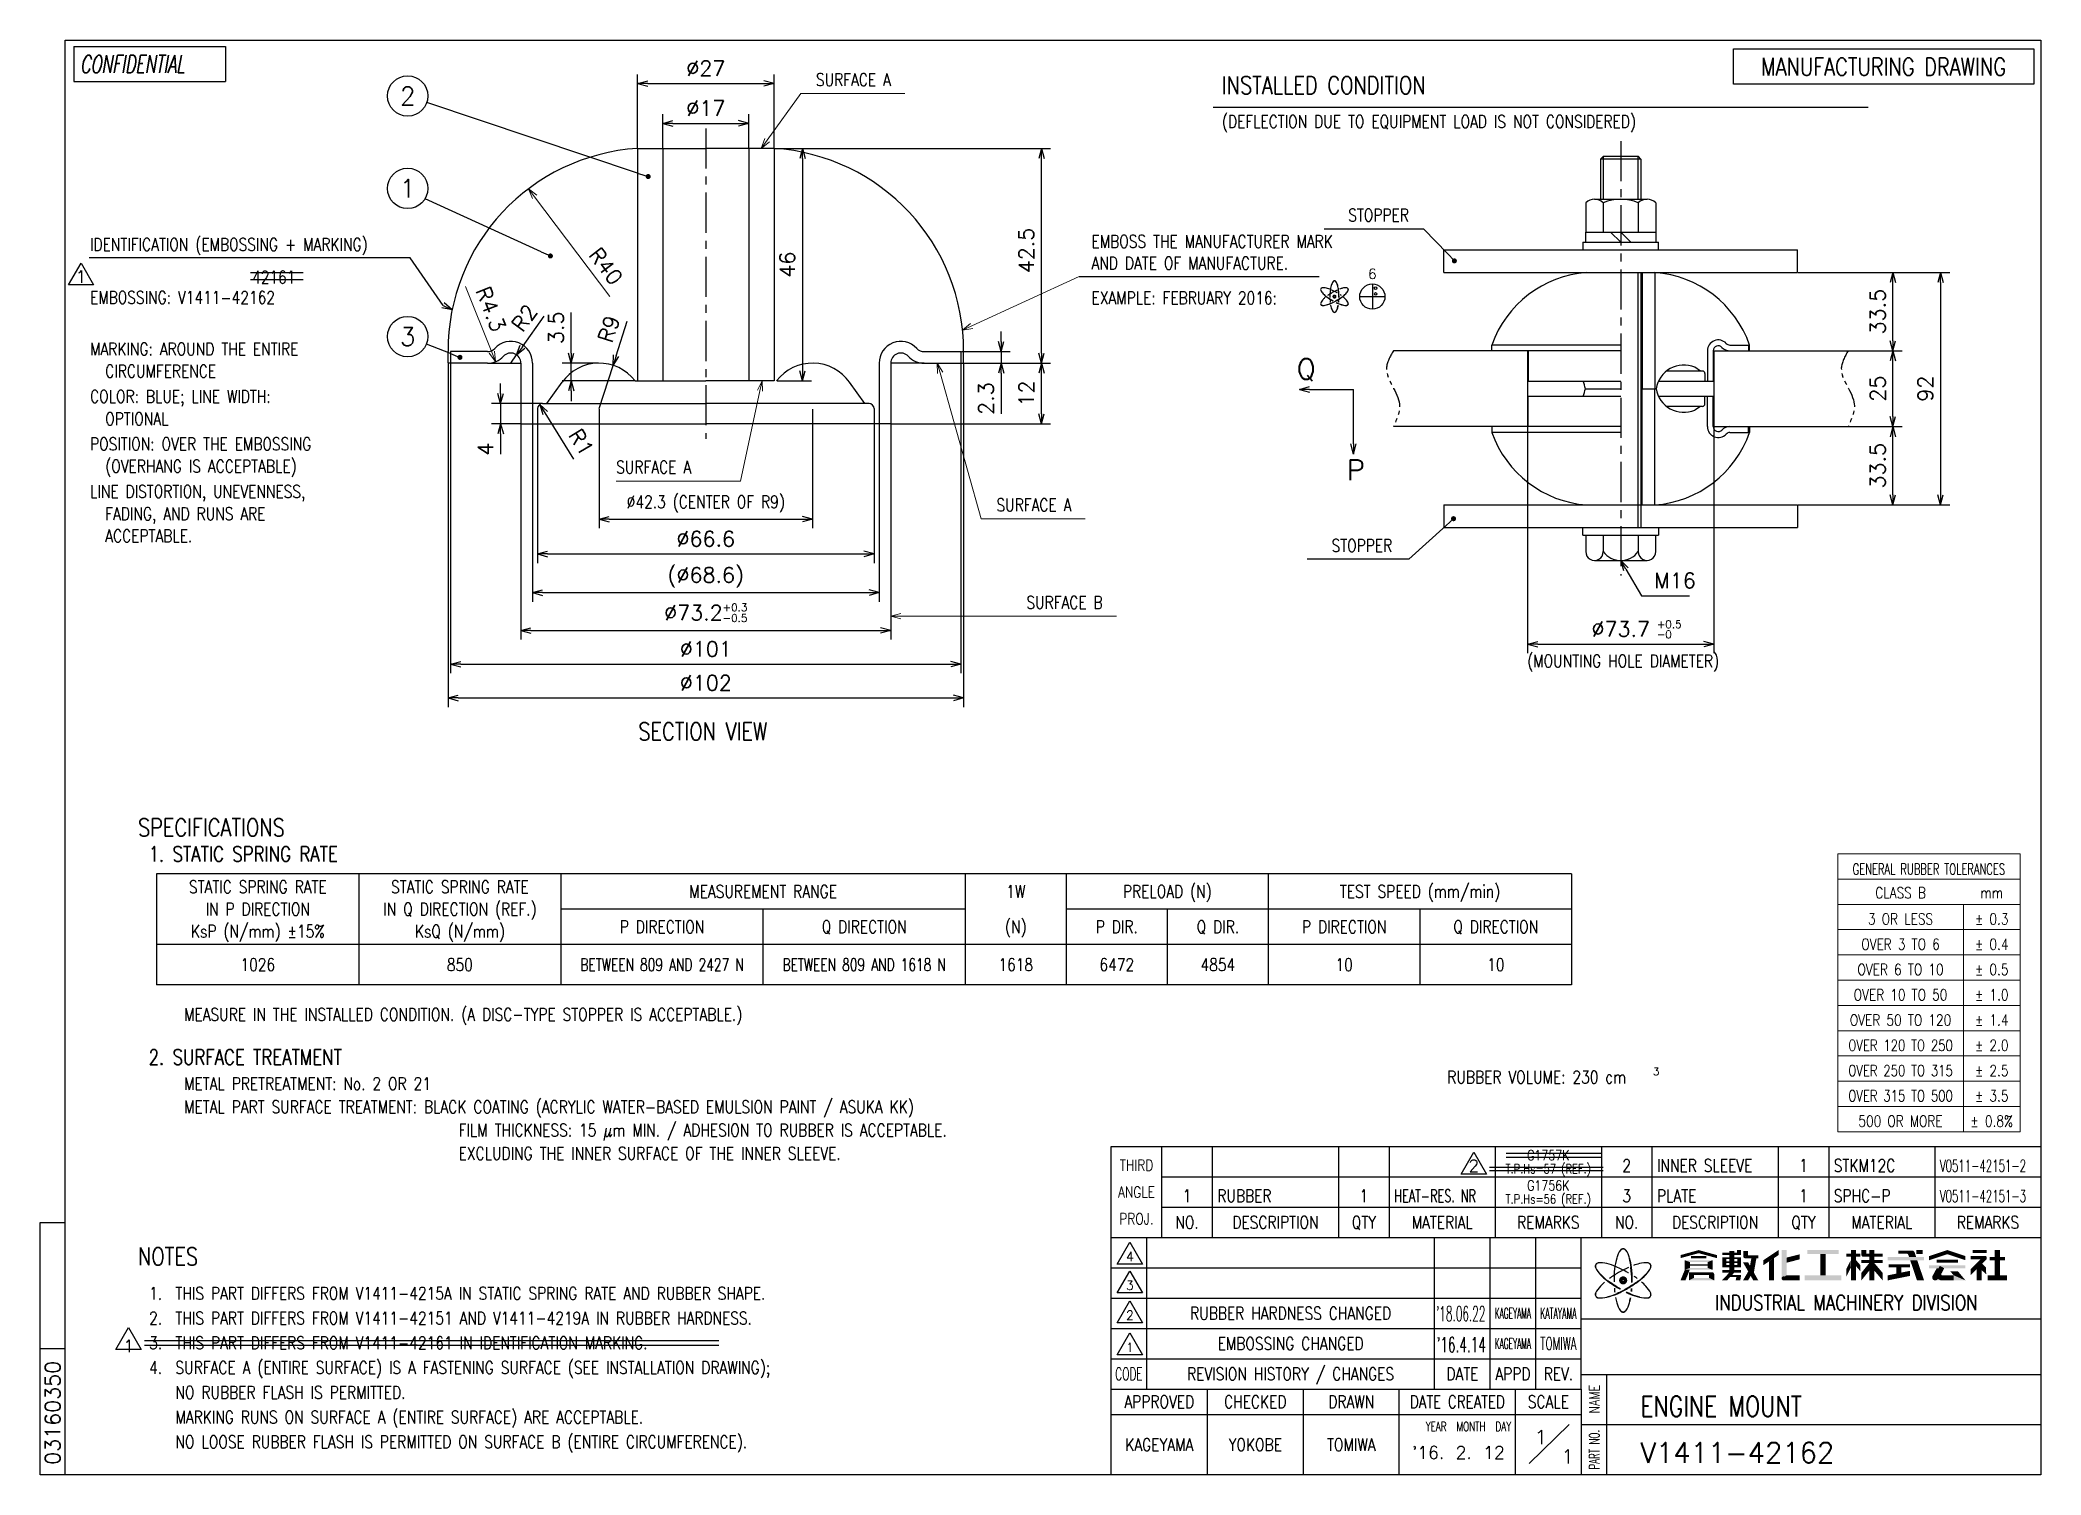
# Model space of a CAD drawing. Header units: millimetres. Extents: x 3 to 399, y 0 to 284.
import ezdxf
from ezdxf.enums import TextEntityAlignment as Align

# ---------------------------------------------------------------- set-up
doc = ezdxf.new("R2010")
doc.units = ezdxf.units.MM
doc.header["$LTSCALE"] = 0.25
doc.linetypes.add('CENTER', pattern=[50.8, 31.75, -6.35, 6.35, -6.35])
doc.linetypes.add('PHANTOM2', pattern=[31.75, 15.875, -3.175, 3.175, -3.175, 3.175, -3.175])
doc.layers.get('0').update_dxf_attribs({"linetype": 'CONTINUOUS'})
for name, color, linetype in [('1', 4, 'CONTINUOUS'), ('CENTER', 1, 'CENTER'), ('GAWA', 2, 'CONTINUOUS'), ('SCALE', 4, 'CONTINUOUS')]:
    doc.layers.add(name, color=color, linetype=linetype)
for name, color, linetype, lineweight in [('AM_1', 4, 'CONTINUOUS', 20), ('AM_5_SCALE', 4, 'CONTINUOUS', 20), ('AM_6_TEXT', 4, 'CONTINUOUS', 20)]:
    doc.layers.add(name, color=color, linetype=linetype, lineweight=lineweight)
doc.styles.add('ITL-SET', font='ITALIC', dxfattribs={"bigfont": 'BIGFONT'})
doc.styles.add('ROMANS_EN', font='romans.shx')
doc.styles.get("Standard").update_dxf_attribs({"font": 'txt.shx', "bigfont": 'extfont2.shx'})
doc.dimstyles.new('AM_JIS$4', dxfattribs={"dimtxt": 3, "dimasz": 2, "dimexe": 1.8, "dimexo": 1, "dimgap": 1.5, "dimtad": 3, "dimdec": 3, "dimzin": 9, "dimtxsty": 'STANDARD', "dimblk": 'OPEN30', "dimcen": 1, "dimclrd": 256, "dimclre": 256, "dimclrt": 4, "dimazin": 2, "dimtm": 1e-09, "dimtfac": 0.71, "dimtdec": 3, "dimtmove": 0, "dimatfit": 3, "dimldrblk": 'OPEN30', "dimlwd": -1, "dimlwe": -1, "dimarcsym": 1})
doc.dimstyles.new('YAZ1', dxfattribs={"dimtxt": 3, "dimasz": 2, "dimexe": 1.8, "dimexo": 0.1, "dimgap": 0, "dimtad": 1, "dimzin": 9, "dimtxsty": 'STANDARD', "dimblk": 'YAZ1', "dimblk1": 'YAZ1', "dimblk2": 'YAZ1', "dimsah": 1, "dimcen": 0.1, "dimclrd": 256, "dimclre": 256, "dimclrt": 256, "dimazin": 3, "dimtfac": 1, "dimtmove": 2, "dimatfit": 3, "dimldrblk": 'YAZ1', "dimtvp": 1, "dimtzin": 9})
doc.dimstyles.new('YAZ1$4', dxfattribs={"dimtxt": 3, "dimasz": 2, "dimexe": 1.8, "dimexo": 0.1, "dimtad": 1, "dimzin": 9, "dimtxsty": 'STANDARD', "dimblk": 'YAZ1', "dimblk1": 'YAZ1', "dimblk2": 'YAZ1', "dimsah": 1, "dimcen": 0.1, "dimclrd": 256, "dimclre": 256, "dimclrt": 256, "dimazin": 3, "dimtfac": 1, "dimtix": 1, "dimtmove": 0, "dimatfit": 1, "dimldrblk": 'YAZ1', "dimtvp": 1, "dimtzin": 9})

msp = doc.modelspace()

# ---------------------------------------------------------------- texts
at = {"layer": '1'}
for p in [(298.8017, 6.0762), (304.1011, 2.2609)]:
    msp.add_text('1', height=2.8, dxfattribs=at).set_placement(p)
at = {"layer": 'GAWA', "color": 0, "style": 'ITL-SET', "width": 0.65}
msp.add_text('CONFIDENTIAL', height=3.5, dxfattribs=at).set_placement((10.9677, 277.4981))
at = {"layer": 'SCALE', "style": 'ROMANS_EN'}
for s, height, width, p in [('MANUFACTURING DRAWING', 3.5, 0.8, (367.8587, 278.7)), ('(MOUNTING HOLE DIAMETER)', 2.5, 0.8, (316.3, 161.1)), ('STATIC SPRING RATE', 2.5, 0.8, (46.1, 116.4)), ('STATIC SPRING RATE', 2.5, 0.8, (86.1, 116.4)), ('MEASUREMENT RANGE', 2.5, 0.8, (146.1, 115.5)), ('1W', 2.5, 0.8, (196.1, 115.5)), ('PRELOAD (N)', 2.5, 0.8, (226.1, 115.5)), ('TEST SPEED (mm/min)', 2.5, 0.8, (276.1, 115.5)), ('IN P DIRECTION', 2.5, 0.8, (46.1, 112)), ('IN Q DIRECTION (REF.)', 2.5, 0.8, (86.1, 112)), ('KsP (N/mm) %%p15%', 2.5, 0.8, (46.1, 107.6)), ('KsQ (N/mm)', 2.5, 0.8, (86.1, 107.6)), ('P DIRECTION', 2.5, 0.8, (126.1, 108.5)), ('Q DIRECTION', 2.5, 0.8, (166.1, 108.5)), ('(N)', 2.5, 0.8, (196.1, 108.5)), ('P DIR.', 2.5, 0.8, (216.1, 108.5)), ('Q DIR.', 2.5, 0.8, (236.1, 108.5)), ('P DIRECTION', 2.5, 0.8, (261.1, 108.5)), ('Q DIRECTION', 2.5, 0.8, (291.1, 108.5)), ('1026', 2.5, 0.8, (46.1, 101)), ('850', 2.5, 0.8, (86.1, 101)), ('BETWEEN 809 AND 2427 N', 2.5, 0.706669, (126.1, 101)), ('BETWEEN 809 AND 1618 N', 2.5, 0.706669, (166.1, 101)), ('1618', 2.5, 0.8, (196.1, 101)), ('6472', 2.5, 0.8, (216.1, 101)), ('4854', 2.5, 0.8, (236.1, 101)), ('10', 2.5, 0.8, (261.1, 101)), ('10', 2.5, 0.8, (291.1, 101)), ('RUBBER HARDNESS CHANGED', 2.5, 0.8, (250.5, 32)), ('KAGEYAMA', 2.1, 0.507081, (294.5, 32)), ('KATAYAMA', 2.2, 0.503264, (303.5, 32)), ('EMBOSSING CHANGED', 2.5, 0.8, (250.5, 26)), ('KAGEYAMA', 2.1, 0.507081, (294.5, 26)), ('TOMIWA', 2.5, 0.597087, (303.5, 26)), ('KAGEYAMA', 2.5, 0.8, (224.5, 6)), ('YOKOBE', 2.5, 0.8, (243.5, 6)), ('TOMIWA', 2.5, 0.8, (262.5, 6))]:
    msp.add_text(s, height=height, dxfattribs=dict(at, width=width)).set_placement(p, align=Align.MIDDLE_CENTER)
for s, height, width, p in [('INSTALLED CONDITION', 3.5, 0.8, (236.9, 273.3)), ('(DEFLECTION DUE TO EQUIPMENT LOAD IS NOT CONSIDERED)', 2.5, 0.8, (236.9, 266.6)), ('IDENTIFICATION (EMBOSSING + MARKING)', 2.5, 0.8, (12.9, 242.3)), ('EMBOSS THE MANUFACTURER MARK', 2.5, 0.8, (211.1, 242.9)), ('42161', 2.5, 0.8, (44.9771, 235.8)), ('AND DATE OF MANUFACTURE.', 2.5, 0.8, (211.1, 238.6)), ('EMBOSSING: V1411-42162', 2.5, 0.8, (12.9, 231.8)), ('EXAMPLE: FEBRUARY 2016:', 2.5, 0.8, (211.1, 231.7)), ('MARKING: AROUND THE ENTIRE', 2.5, 0.8, (12.9, 221.6)), ('CIRCUMFERENCE', 2.5, 0.8, (15.9, 217.2)), ('COLOR: BLUE; LINE WIDTH:', 2.5, 0.8, (12.9, 212.2)), ('OPTIONAL', 2.5, 0.8, (15.9, 207.8)), ('POSITION: OVER THE EMBOSSING', 2.5, 0.8, (12.9, 202.8)), ('(OVERHANG IS ACCEPTABLE)', 2.5, 0.8, (15.9, 198.4)), ('LINE DISTORTION, UNEVENNESS,', 2.5, 0.8, (12.9, 193.4)), ('FADING, AND RUNS ARE', 2.5, 0.8, (15.9, 189)), ('ACCEPTABLE.', 2.5, 0.8, (15.9, 184.6)), ('SPECIFICATIONS', 3.5, 0.8, (22.4, 126.4)), ('1. STATIC SPRING RATE', 3, 0.8, (24.5, 121.4)), ('MEASURE IN THE INSTALLED CONDITION. (A DISC-TYPE STOPPER IS ACCEPTABLE.)', 2.5, 0.8, (31.5, 89.9)), ('2. SURFACE TREATMENT', 3, 0.8, (24.5, 81.2)), ('RUBBER VOLUME: 230 cm', 2.5, 0.8, (281.5, 77.5)), ('METAL PRETREATMENT: No. 2 OR 21', 2.5, 0.8, (31.5, 76.2)), ('METAL PART SURFACE TREATMENT: BLACK COATING (ACRYLIC WATER-BASED EMULSION PAINT / ASUKA KK)', 2.5, 0.8, (31.5, 71.6)), ('FILM THICKNESS: 15 µm MIN. / ADHESION TO RUBBER IS ACCEPTABLE.', 2.5, 0.8, (85.8448, 67)), ('EXCLUDING THE INNER SURFACE OF THE INNER SLEEVE.', 2.5, 0.8, (85.8448, 62.4)), ('INNER SLEEVE', 2.5, 0.8, (323, 60)), ('STKM12C', 2.5, 0.8, (358, 60)), ('V0511-42151-2', 2.4, 0.613538, (379, 60)), ('RUBBER', 2.5, 0.8, (236, 54)), ('HEAT-RES. NR', 2.5, 0.655973, (271, 54)), ('PLATE', 2.5, 0.8, (323, 54)), ('SPHC-P', 2.5, 0.8, (358, 54)), ('V0511-42151-3', 2.4, 0.613538, (379, 54)), ('NOTES', 3.5, 0.8, (22.4, 41.5)), ('1.', 2.5, 0.8, (24.6, 34.7)), ('THIS PART DIFFERS FROM V1411-4215A IN STATIC SPRING RATE AND RUBBER SHAPE.', 2.5, 0.8, (29.8, 34.7)), ('2.', 2.5, 0.8, (24.6, 29.8)), ('THIS PART DIFFERS FROM V1411-42151 AND V1411-4219A IN RUBBER HARDNESS.', 2.5, 0.8, (29.8, 29.8)), ('3.', 2.5, 0.8, (24.6, 24.9)), ('THIS PART DIFFERS FROM V1411-42161 IN IDENTIFICATION MARKING.', 2.5, 0.8, (29.8, 24.9)), ('4.', 2.5, 0.8, (24.6, 20)), ('SURFACE A (ENTIRE SURFACE) IS A FASTENING SURFACE (SEE INSTALLATION DRAWING);', 2.5, 0.8, (29.8, 20)), ('NO RUBBER FLASH IS PERMITTED.', 2.5, 0.8, (29.8, 15.1)), ('MARKING RUNS ON SURFACE A (ENTIRE SURFACE) ARE ACCEPTABLE.', 2.5, 0.8, (29.8, 10.2)), ('ENGINE MOUNT', 4, 0.8, (319.7, 11.6)), ('NO LOOSE RUBBER FLASH IS PERMITTED ON SURFACE B (ENTIRE CIRCUMFERENCE).', 2.5, 0.8, (29.8, 5.3))]:
    msp.add_text(s, height=height, dxfattribs=dict(at, width=width)).set_placement(p)
at = {"layer": 'SCALE', "style": 'ROMANS_EN', "width": 0.8}
for p in [(273.9, 248.1), (270.6, 182.7)]:
    msp.add_text('STOPPER', height=2.5, dxfattribs=at).set_placement(p, align=Align.RIGHT)
at = {"layer": 'SCALE'}
msp.add_text('6', height=2, dxfattribs=at).set_placement((266.6758, 236.7346), align=Align.CENTER)
at = {"layer": 'SCALE', "style": 'ROMANS_EN'}
for s, height, p in [('Q', 4, (251.7, 216.9)), ('P', 4, (261.6, 196.9)), ('3', 1.5, (322.2133, 79.1))]:
    msp.add_text(s, height=height, dxfattribs=at).set_placement(p)
at = {"layer": 'SCALE'}
for s, height, p in [('M16', 3, (322.4555, 175.5286)), ('+0.5', 1.5, (322.9896, 167.6219)), ('-0', 1.5, (322.9896, 165.6219)), ("'16. 2. 12", 2.5, (274.4895, 3.177)), ('V1411-42162', 4, (319.699, 2.4344))]:
    msp.add_text(s, height=height, dxfattribs=at).set_placement(p)
at = {"layer": 'SCALE', "style": 'ROMANS_EN', "width": 0.8}
for s, height, p in [('SECTION VIEW', 3.5, (134.2, 145.4)), ('G1757K', 2, (301.5, 62.3)), ('T.P.Hs=57 (REF.)', 1.8, (301.5, 59.7)), ('2', 2.5, (317, 60)), ('1', 2.5, (352, 60)), ('1', 2.5, (230, 54)), ('1', 2.5, (265, 54)), ('T.P.Hs=56 (REF.)', 1.8, (301.5, 53.7)), ('G1756K', 2, (301.5, 56.3)), ('3', 2.5, (317, 54)), ('1', 2.5, (352, 54))]:
    msp.add_text(s, height=height, dxfattribs=at).set_placement(p, align=Align.CENTER)
at = {"layer": 'SCALE'}
for s, width, p, p2 in [("'18.06.22", 0.514398, (279.2811, 30.4195), (289.0547, 30.4195)), ("'16.4.14", 0.630553, (279.3709, 24.2898), (289.1445, 24.2898))]:
    msp.add_text(s, height=3, dxfattribs=dict(at, width=width)).set_placement(p, p2, align=Align.FIT)
msp.add_text('03160350', height=3, rotation=90, dxfattribs=at).set_placement((7, 2))

# ---------------------------------------------------------------- blocks, each defined once
blk = doc.blocks.new('YAZ1', base_point=(184, 133))
for p, q in [((184, 133), (183, 133.27)), ((184, 133), (183, 132.73)), ((183, 133), (184, 133))]:
    blk.add_line(p, q)
blk = doc.blocks.new('DOT1', base_point=(184, 131))
blk.add_line((183, 131), (184, 131))
at = {"const_width": 0.25}
blk.add_lwpolyline([(183.875, 131, 1), (184.125, 131, 1)], format="xyb", close=True, dxfattribs=at)
blk = doc.blocks.new('BALOON')
at = {"layer": 'SCALE', "linetype": 'Continuous'}
blk.add_circle((0, 0), 5, dxfattribs=at)
blk.add_attdef('NO', text='', height=4.5, dxfattribs=at).set_placement((0, 0), align=Align.MIDDLE_CENTER)
blk = doc.blocks.new('*D4')
at = {"layer": 'SCALE', "lineweight": -2, "transparency": 16777216}
for p, q in [((94.16, 214.04), (94.16, 216.04)), ((102.36, 212.04), (92.36, 212.04)), ((94.16, 212.04), (94.16, 208.04)), ((98.06, 208.04), (92.36, 208.04)), ((94.16, 206.04), (94.16, 202.03))]:
    blk.add_line(p, q, dxfattribs=at)
at = {"layer": 'SCALE', "lineweight": -2, "transparency": 16777216, "xscale": 2, "yscale": 2, "zscale": 2}
for p, rotation in [((94.16, 212.04), 270), ((94.16, 208.04), 90)]:
    blk.add_blockref('YAZ1', p, dxfattribs=dict(at, rotation=rotation))
at = {"layer": 'SCALE', "transparency": 16777216, "insert": (91.16, 203.03), "char_height": 3, "attachment_point": 5, "rotation": 90}
blk.add_mtext('\\A1;4', dxfattribs=at)
blk = doc.blocks.new('*D5')
at = {"layer": 'SCALE', "lineweight": -2, "transparency": 16777216}
for p, q in [((98.48, 223.3), (102.8, 229.36)), ((96.16, 220.04), (97.32, 221.67))]:
    blk.add_line(p, q, dxfattribs=at)
at = {"layer": 'SCALE', "lineweight": -2, "transparency": 16777216, "xscale": 2, "yscale": 2, "zscale": 2, "rotation": 234.5709259075738}
blk.add_blockref('YAZ1', (97.32, 221.67), dxfattribs=at)
at = {"layer": 'SCALE', "transparency": 16777216, "insert": (98.85, 228.99), "char_height": 3, "attachment_point": 5, "rotation": 54.5709}
blk.add_mtext('\\A1;R2', dxfattribs=at)
blk = doc.blocks.new('*D6')
at = {"layer": 'SCALE', "lineweight": -2, "transparency": 16777216}
for p, q in [((350.94, 237.99), (380.93, 237.99)), ((379.13, 235.99), (379.13, 193.99)), ((350.94, 191.99), (380.93, 191.99))]:
    blk.add_line(p, q, dxfattribs=at)
at = {"layer": 'SCALE', "lineweight": -2, "transparency": 16777216, "xscale": 2, "yscale": 2, "zscale": 2}
for p, rotation in [((379.13, 237.99), 90), ((379.13, 191.99), 270)]:
    blk.add_blockref('YAZ1', p, dxfattribs=dict(at, rotation=rotation))
at = {"layer": 'SCALE', "transparency": 16777216, "insert": (376.13, 214.99), "char_height": 3, "attachment_point": 5, "rotation": 90}
blk.add_mtext('\\A1;92', dxfattribs=at)
blk = doc.blocks.new('*D7')
at = {"layer": 'SCALE', "lineweight": -2, "transparency": 16777216}
for p, q in [((360.94, 207.49), (371.5, 207.49)), ((369.7, 193.99), (369.7, 205.49)), ((350.94, 191.99), (371.5, 191.99))]:
    blk.add_line(p, q, dxfattribs=at)
at = {"layer": 'SCALE', "lineweight": -2, "transparency": 16777216, "xscale": 2, "yscale": 2, "zscale": 2}
for p, rotation in [((369.7, 207.49), 90), ((369.7, 191.99), 270)]:
    blk.add_blockref('YAZ1', p, dxfattribs=dict(at, rotation=rotation))
at = {"layer": 'SCALE', "transparency": 16777216, "insert": (366.7, 199.74), "char_height": 3, "attachment_point": 5, "rotation": 90}
blk.add_mtext('\\A1;33.5', dxfattribs=at)
blk = doc.blocks.new('*D8')
at = {"layer": 'SCALE', "lineweight": -2, "transparency": 16777216}
for p, q in [((360.94, 222.49), (371.5, 222.49)), ((369.7, 209.49), (369.7, 220.49)), ((360.94, 207.49), (371.5, 207.49))]:
    blk.add_line(p, q, dxfattribs=at)
at = {"layer": 'SCALE', "lineweight": -2, "transparency": 16777216, "xscale": 2, "yscale": 2, "zscale": 2}
for p, rotation in [((369.7, 222.49), 90), ((369.7, 207.49), 270)]:
    blk.add_blockref('YAZ1', p, dxfattribs=dict(at, rotation=rotation))
at = {"layer": 'SCALE', "transparency": 16777216, "insert": (366.7, 214.99), "char_height": 3, "attachment_point": 5, "rotation": 90}
blk.add_mtext('\\A1;25', dxfattribs=at)
blk = doc.blocks.new('*D9')
at = {"layer": 'SCALE', "lineweight": -2, "transparency": 16777216}
for p, q in [((350.94, 237.99), (371.5, 237.99)), ((369.7, 224.49), (369.7, 235.99)), ((360.94, 222.49), (371.5, 222.49))]:
    blk.add_line(p, q, dxfattribs=at)
at = {"layer": 'SCALE', "lineweight": -2, "transparency": 16777216, "xscale": 2, "yscale": 2, "zscale": 2}
for p, rotation in [((369.7, 237.99), 90), ((369.7, 222.49), 270)]:
    blk.add_blockref('YAZ1', p, dxfattribs=dict(at, rotation=rotation))
at = {"layer": 'SCALE', "transparency": 16777216, "insert": (366.7, 230.24), "char_height": 3, "attachment_point": 5, "rotation": 90}
blk.add_mtext('\\A1;33.5', dxfattribs=at)
blk = doc.blocks.new('*D10')
at = {"layer": 'SCALE', "lineweight": -2, "transparency": 16777216}
for p, q in [((297.41, 207.39), (297.41, 162.64)), ((334.26, 207.39), (334.26, 162.64)), ((299.41, 164.44), (332.26, 164.44))]:
    blk.add_line(p, q, dxfattribs=at)
at = {"layer": 'SCALE', "lineweight": -2, "transparency": 16777216, "xscale": 2, "yscale": 2, "zscale": 2, "rotation": 180}
blk.add_blockref('YAZ1', (297.41, 164.44), dxfattribs=at)
at = {"layer": 'SCALE', "lineweight": -2, "transparency": 16777216, "xscale": 2, "yscale": 2, "zscale": 2}
blk.add_blockref('YAZ1', (334.26, 164.44), dxfattribs=at)
at = {"layer": 'SCALE', "transparency": 16777216, "insert": (315.84, 167.44), "char_height": 3, "attachment_point": 5}
blk.add_mtext('\\A1;%%c73.7', dxfattribs=at)
blk = doc.blocks.new('*D11')
at = {"layer": 'SCALE', "lineweight": -2, "transparency": 16777216}
for p, q in [((126.26, 262.64), (126.26, 269.3)), ((143.26, 262.64), (143.26, 269.3)), ((128.26, 267.5), (141.26, 267.5))]:
    blk.add_line(p, q, dxfattribs=at)
at = {"layer": 'SCALE', "lineweight": -2, "transparency": 16777216, "xscale": 2, "yscale": 2, "zscale": 2, "rotation": 180}
blk.add_blockref('YAZ1', (126.26, 267.5), dxfattribs=at)
at = {"layer": 'SCALE', "lineweight": -2, "transparency": 16777216, "xscale": 2, "yscale": 2, "zscale": 2}
blk.add_blockref('YAZ1', (143.26, 267.5), dxfattribs=at)
at = {"layer": 'SCALE', "transparency": 16777216, "insert": (134.76, 270.5), "char_height": 3, "attachment_point": 5}
blk.add_mtext('\\A1;%%c17', dxfattribs=at)
blk = doc.blocks.new('*D12')
at = {"layer": 'SCALE', "lineweight": -2, "transparency": 16777216}
for p, q in [((121.26, 262.64), (121.26, 277.2)), ((123.26, 275.4), (146.26, 275.4)), ((148.26, 262.64), (148.26, 277.2))]:
    blk.add_line(p, q, dxfattribs=at)
at = {"layer": 'SCALE', "lineweight": -2, "transparency": 16777216, "xscale": 2, "yscale": 2, "zscale": 2, "rotation": 180}
blk.add_blockref('YAZ1', (121.26, 275.4), dxfattribs=at)
at = {"layer": 'SCALE', "lineweight": -2, "transparency": 16777216, "xscale": 2, "yscale": 2, "zscale": 2}
blk.add_blockref('YAZ1', (148.26, 275.4), dxfattribs=at)
at = {"layer": 'SCALE', "transparency": 16777216, "insert": (134.76, 278.4), "char_height": 3, "attachment_point": 5}
blk.add_mtext('\\A1;%%c27', dxfattribs=at)
blk = doc.blocks.new('*D13')
at = {"layer": 'SCALE', "lineweight": -2, "transparency": 16777216}
for p, q in [((148.36, 262.54), (155.7, 262.54)), ((153.9, 260.54), (153.9, 218.54)), ((148.87, 216.54), (155.7, 216.54))]:
    blk.add_line(p, q, dxfattribs=at)
at = {"layer": 'SCALE', "lineweight": -2, "transparency": 16777216, "xscale": 2, "yscale": 2, "zscale": 2}
for p, rotation in [((153.9, 262.54), 90), ((153.9, 216.54), 270)]:
    blk.add_blockref('YAZ1', p, dxfattribs=dict(at, rotation=rotation))
at = {"layer": 'SCALE', "transparency": 16777216, "insert": (150.9, 239.54), "char_height": 3, "attachment_point": 5, "rotation": 90}
blk.add_mtext('\\A1;46', dxfattribs=at)
blk = doc.blocks.new('*D14')
at = {"layer": 'SCALE', "lineweight": -2, "transparency": 16777216}
for p, q in [((193.22, 224.34), (193.22, 226.34)), ((185.36, 222.34), (195.02, 222.34)), ((193.22, 222.34), (193.22, 220.04)), ((185.86, 220.04), (195.02, 220.04)), ((193.22, 218.04), (193.22, 210.04))]:
    blk.add_line(p, q, dxfattribs=at)
at = {"layer": 'SCALE', "lineweight": -2, "transparency": 16777216, "xscale": 2, "yscale": 2, "zscale": 2}
for p, rotation in [((193.22, 222.34), 270), ((193.22, 220.04), 90)]:
    blk.add_blockref('YAZ1', p, dxfattribs=dict(at, rotation=rotation))
at = {"layer": 'SCALE', "transparency": 16777216, "insert": (190.22, 213.04), "char_height": 3, "attachment_point": 5, "rotation": 90}
blk.add_mtext('\\A1;2.3', dxfattribs=at)
blk = doc.blocks.new('*D15')
at = {"layer": 'SCALE', "lineweight": -2, "transparency": 16777216}
for p, q in [((185.86, 220.04), (203.01, 220.04)), ((201.21, 210.04), (201.21, 218.04)), ((171.46, 208.04), (203.01, 208.04))]:
    blk.add_line(p, q, dxfattribs=at)
at = {"layer": 'SCALE', "lineweight": -2, "transparency": 16777216, "xscale": 2, "yscale": 2, "zscale": 2}
for p, rotation in [((201.21, 220.04), 90), ((201.21, 208.04), 270)]:
    blk.add_blockref('YAZ1', p, dxfattribs=dict(at, rotation=rotation))
at = {"layer": 'SCALE', "transparency": 16777216, "insert": (198.21, 214.04), "char_height": 3, "attachment_point": 5, "rotation": 90}
blk.add_mtext('\\A1;12', dxfattribs=at)
blk = doc.blocks.new('*D16')
at = {"layer": 'SCALE', "lineweight": -2, "transparency": 16777216}
for p, q in [((148.36, 262.54), (203.01, 262.54)), ((201.21, 222.04), (201.21, 260.54)), ((185.86, 220.04), (203.01, 220.04))]:
    blk.add_line(p, q, dxfattribs=at)
at = {"layer": 'SCALE', "lineweight": -2, "transparency": 16777216, "xscale": 2, "yscale": 2, "zscale": 2}
for p, rotation in [((201.21, 262.54), 90), ((201.21, 220.04), 270)]:
    blk.add_blockref('YAZ1', p, dxfattribs=dict(at, rotation=rotation))
at = {"layer": 'SCALE', "transparency": 16777216, "insert": (198.2, 242.34), "char_height": 3, "attachment_point": 5, "rotation": 90}
blk.add_mtext('\\A1;42.5', dxfattribs=at)
blk = doc.blocks.new('*D17')
at = {"layer": 'SCALE', "lineweight": -2, "transparency": 16777216}
for p, q in [((101.46, 207.94), (101.46, 180.48)), ((168.06, 207.94), (168.06, 180.48)), ((103.46, 182.28), (166.06, 182.28))]:
    blk.add_line(p, q, dxfattribs=at)
at = {"layer": 'SCALE', "lineweight": -2, "transparency": 16777216, "xscale": 2, "yscale": 2, "zscale": 2, "rotation": 180}
blk.add_blockref('YAZ1', (101.46, 182.28), dxfattribs=at)
at = {"layer": 'SCALE', "lineweight": -2, "transparency": 16777216, "xscale": 2, "yscale": 2, "zscale": 2}
blk.add_blockref('YAZ1', (168.06, 182.28), dxfattribs=at)
at = {"layer": 'SCALE', "transparency": 16777216, "insert": (134.76, 185.28), "char_height": 3, "attachment_point": 5}
blk.add_mtext('\\A1;%%c66.6', dxfattribs=at)
blk = doc.blocks.new('*D18')
at = {"layer": 'SCALE', "lineweight": -2, "transparency": 16777216}
for p, q in [((100.46, 207.94), (100.46, 172.83)), ((169.06, 207.94), (169.06, 172.83)), ((102.46, 174.63), (167.06, 174.63))]:
    blk.add_line(p, q, dxfattribs=at)
at = {"layer": 'SCALE', "lineweight": -2, "transparency": 16777216, "xscale": 2, "yscale": 2, "zscale": 2, "rotation": 180}
blk.add_blockref('YAZ1', (100.46, 174.63), dxfattribs=at)
at = {"layer": 'SCALE', "lineweight": -2, "transparency": 16777216, "xscale": 2, "yscale": 2, "zscale": 2}
blk.add_blockref('YAZ1', (169.06, 174.63), dxfattribs=at)
at = {"layer": 'SCALE', "transparency": 16777216, "insert": (134.76, 177.63), "char_height": 3, "attachment_point": 5}
blk.add_mtext('\\A1;(%%c68.6)', dxfattribs=at)
blk = doc.blocks.new('*D19')
at = {"layer": 'SCALE', "lineweight": -2, "transparency": 16777216}
for p, q in [((98.16, 207.94), (98.16, 165.35)), ((171.36, 207.94), (171.36, 165.35)), ((100.16, 167.15), (169.36, 167.15))]:
    blk.add_line(p, q, dxfattribs=at)
at = {"layer": 'SCALE', "lineweight": -2, "transparency": 16777216, "xscale": 2, "yscale": 2, "zscale": 2, "rotation": 180}
blk.add_blockref('YAZ1', (98.16, 167.15), dxfattribs=at)
at = {"layer": 'SCALE', "lineweight": -2, "transparency": 16777216, "xscale": 2, "yscale": 2, "zscale": 2}
blk.add_blockref('YAZ1', (171.36, 167.15), dxfattribs=at)
at = {"layer": 'SCALE', "transparency": 16777216, "insert": (134.76, 170.65), "char_height": 3, "attachment_point": 5}
blk.add_mtext('\\A1;%%c73.2{\\H1.500000;\\S+0.3^ -0.5;}', dxfattribs=at)
blk = doc.blocks.new('*D20')
at = {"layer": 'SCALE', "lineweight": -2, "transparency": 16777216}
for p, q in [((84.26, 219.94), (84.26, 158.67)), ((185.26, 219.94), (185.26, 158.67)), ((86.26, 160.47), (183.26, 160.47))]:
    blk.add_line(p, q, dxfattribs=at)
at = {"layer": 'SCALE', "lineweight": -2, "transparency": 16777216, "xscale": 2, "yscale": 2, "zscale": 2, "rotation": 180}
blk.add_blockref('YAZ1', (84.26, 160.47), dxfattribs=at)
at = {"layer": 'SCALE', "lineweight": -2, "transparency": 16777216, "xscale": 2, "yscale": 2, "zscale": 2}
blk.add_blockref('YAZ1', (185.26, 160.47), dxfattribs=at)
at = {"layer": 'SCALE', "transparency": 16777216, "insert": (134.76, 163.47), "char_height": 3, "attachment_point": 5}
blk.add_mtext('\\A1;%%c101', dxfattribs=at)
blk = doc.blocks.new('*D21')
at = {"layer": 'SCALE', "lineweight": -2, "transparency": 16777216}
for p, q in [((83.76, 219.94), (83.76, 151.98)), ((185.76, 219.94), (185.76, 151.98)), ((85.76, 153.78), (183.76, 153.78))]:
    blk.add_line(p, q, dxfattribs=at)
at = {"layer": 'SCALE', "lineweight": -2, "transparency": 16777216, "xscale": 2, "yscale": 2, "zscale": 2, "rotation": 180}
blk.add_blockref('YAZ1', (83.76, 153.78), dxfattribs=at)
at = {"layer": 'SCALE', "lineweight": -2, "transparency": 16777216, "xscale": 2, "yscale": 2, "zscale": 2}
blk.add_blockref('YAZ1', (185.76, 153.78), dxfattribs=at)
at = {"layer": 'SCALE', "transparency": 16777216, "insert": (134.76, 156.78), "char_height": 3, "attachment_point": 5}
blk.add_mtext('\\A1;%%c102', dxfattribs=at)
blk = doc.blocks.new('*D22')
at = {"layer": 'SCALE', "lineweight": -2, "transparency": 16777216}
blk.add_line((108.67, 201.03), (102.99, 210.19), dxfattribs=at)
at = {"layer": 'SCALE', "lineweight": -2, "transparency": 16777216, "xscale": 2, "yscale": 2, "zscale": 2, "rotation": 121.7881688436408}
blk.add_blockref('YAZ1', (101.94, 211.89), dxfattribs=at)
at = {"layer": 'SCALE', "transparency": 16777216, "insert": (110.12, 204.38), "char_height": 3, "attachment_point": 5, "rotation": 301.7882}
blk.add_mtext('\\A1;R1', dxfattribs=at)
blk = doc.blocks.new('*D23')
at = {"layer": 'SCALE', "lineweight": -2, "transparency": 16777216}
for p, q in [((108.13, 222.04), (108.13, 230.04)), ((113.54, 220.04), (106.33, 220.04)), ((108.13, 216.54), (108.13, 220.04)), ((120.66, 216.54), (106.33, 216.54)), ((108.13, 214.54), (108.13, 212.54))]:
    blk.add_line(p, q, dxfattribs=at)
at = {"layer": 'SCALE', "lineweight": -2, "transparency": 16777216, "xscale": 2, "yscale": 2, "zscale": 2}
for p, rotation in [((108.13, 220.04), 270), ((108.13, 216.54), 90)]:
    blk.add_blockref('YAZ1', p, dxfattribs=dict(at, rotation=rotation))
at = {"layer": 'SCALE', "transparency": 16777216, "insert": (105.13, 227.04), "char_height": 3, "attachment_point": 5, "rotation": 90}
blk.add_mtext('\\A1;3.5', dxfattribs=at)
blk = doc.blocks.new('*D24')
at = {"layer": 'SCALE', "lineweight": -2, "transparency": 16777216}
for p, q in [((117.01, 221.51), (119.22, 228.35)), ((113.64, 211.04), (116.4, 219.61))]:
    blk.add_line(p, q, dxfattribs=at)
at = {"layer": 'SCALE', "lineweight": -2, "transparency": 16777216, "xscale": 2, "yscale": 2, "zscale": 2, "rotation": 252.1371866827391}
blk.add_blockref('YAZ1', (116.4, 219.61), dxfattribs=at)
at = {"layer": 'SCALE', "transparency": 16777216, "insert": (115.57, 226.8), "char_height": 3, "attachment_point": 5, "rotation": 72.1372}
blk.add_mtext('\\A1;R9', dxfattribs=at)
blk = doc.blocks.new('*D25')
at = {"layer": 'SCALE', "lineweight": -2, "transparency": 16777216}
for p, q in [((113.64, 210.94), (113.64, 187.37)), ((155.89, 210.94), (155.89, 187.37)), ((115.64, 189.17), (153.89, 189.17))]:
    blk.add_line(p, q, dxfattribs=at)
at = {"layer": 'SCALE', "lineweight": -2, "transparency": 16777216, "xscale": 2, "yscale": 2, "zscale": 2, "rotation": 180}
blk.add_blockref('YAZ1', (113.64, 189.17), dxfattribs=at)
at = {"layer": 'SCALE', "lineweight": -2, "transparency": 16777216, "xscale": 2, "yscale": 2, "zscale": 2}
blk.add_blockref('YAZ1', (155.89, 189.17), dxfattribs=at)
at = {"layer": 'SCALE', "transparency": 16777216, "insert": (134.76, 192.17), "char_height": 2.5, "attachment_point": 5, "style": 'ROMANS_EN'}
blk.add_mtext('\\A1;{\\W0.80;%%C42.3 (CENTER OF R9)}', dxfattribs=at)
blk = doc.blocks.new('*S42')
at = {"layer": 'AM_5_SCALE'}
for p, q in [((208.63, 237.17), (187.39, 227.4)), ((211.63, 237.17), (208.63, 237.17))]:
    blk.add_line(p, q, dxfattribs=at)
at = {"layer": 'AM_5_SCALE', "linetype": 'Continuous'}
for p, q in [((187.16, 227.88), (185.57, 226.56)), ((187.39, 227.4), (185.57, 226.56)), ((185.57, 226.56), (187.61, 226.91))]:
    blk.add_line(p, q, dxfattribs=at)
blk = doc.blocks.new('*S43')
at = {"layer": 'AM_5_SCALE'}
for p, q in [((153.56, 273.4), (146.91, 264.16)), ((174.13, 273.4), (153.56, 273.4))]:
    blk.add_line(p, q, dxfattribs=at)
at = {"layer": 'AM_5_SCALE', "linetype": 'Continuous'}
for p, q in [((146.47, 264.48), (145.74, 262.54)), ((146.91, 264.16), (145.74, 262.54)), ((145.74, 262.54), (147.34, 263.85))]:
    blk.add_line(p, q, dxfattribs=at)
at = {"layer": 'AM_5_SCALE', "color": 4, "insert": (156.56, 274.9), "char_height": 2.5, "attachment_point": 7, "style": 'ROMANS_EN'}
blk.add_mtext('{\\W0.80;SURFACE A}', dxfattribs=at)
blk = doc.blocks.new('*S44')
at = {"layer": 'AM_5_SCALE'}
for p, q in [((141.65, 196.72), (145.48, 214.59)), ((117.03, 196.72), (141.65, 196.72))]:
    blk.add_line(p, q, dxfattribs=at)
at = {"layer": 'AM_5_SCALE', "linetype": 'Continuous'}
for p, q in [((145.9, 216.54), (144.96, 214.7)), ((145.48, 214.59), (145.9, 216.54)), ((146.01, 214.47), (145.9, 216.54))]:
    blk.add_line(p, q, dxfattribs=at)
at = {"layer": 'AM_5_SCALE', "color": 4, "insert": (117.03, 198.22), "char_height": 2.5, "attachment_point": 7, "style": 'ROMANS_EN'}
blk.add_mtext('{\\W0.80;SURFACE A}', dxfattribs=at)
blk = doc.blocks.new('*S45')
at = {"layer": 'AM_5_SCALE', "linetype": 'Continuous'}
for p, q in [((173.36, 170.49), (171.36, 169.95)), ((173.36, 169.95), (171.36, 169.95)), ((171.36, 169.95), (173.36, 169.42))]:
    blk.add_line(p, q, dxfattribs=at)
at = {"layer": 'AM_5_SCALE'}
for p, q in [((195.21, 169.95), (173.36, 169.95)), ((216.07, 169.95), (195.21, 169.95))]:
    blk.add_line(p, q, dxfattribs=at)
at = {"layer": 'AM_5_SCALE', "color": 4, "insert": (198.21, 171.45), "char_height": 2.5, "attachment_point": 7, "style": 'ROMANS_EN'}
blk.add_mtext('{\\W0.80;SURFACE B}', dxfattribs=at)
blk = doc.blocks.new('*S46')
at = {"layer": 'AM_5_SCALE', "linetype": 'Continuous'}
for p, q in [((181.12, 218.12), (180.58, 220.04)), ((181.64, 218.26), (180.58, 220.04)), ((180.58, 220.04), (180.6, 217.97))]:
    blk.add_line(p, q, dxfattribs=at)
at = {"layer": 'AM_5_SCALE'}
for p, q in [((189.29, 189.23), (181.12, 218.12)), ((209.86, 189.23), (189.29, 189.23))]:
    blk.add_line(p, q, dxfattribs=at)
at = {"layer": 'AM_5_SCALE', "color": 4, "insert": (192.29, 190.73), "char_height": 2.5, "attachment_point": 7, "style": 'ROMANS_EN'}
blk.add_mtext('{\\W0.80;SURFACE A}', dxfattribs=at)
blk = doc.blocks.new('_Open30')
at = {"color": 0, "linetype": 'ByBlock', "lineweight": -2}
for p, q in [((-1, 0.27), (0, 0)), ((0, 0), (-1, -0.27)), ((0, 0), (-1, 0))]:
    blk.add_line(p, q, dxfattribs=at)
blk = doc.blocks.new('*D37')
at = {"layer": 'AM_5_SCALE', "linetype": 'ByBlock', "transparency": 16777216}
blk.add_line((115.76, 233.22), (100.86, 252.94), dxfattribs=at)
at = {"layer": 'AM_5_SCALE', "transparency": 16777216, "xscale": 2, "yscale": 2, "zscale": 2, "rotation": 127.0570537871376}
blk.add_blockref('_Open30', (99.66, 254.54), dxfattribs=at)
at = {"layer": 'AM_5_SCALE', "color": 4, "transparency": 16777216, "insert": (114.99, 239.22), "char_height": 3, "attachment_point": 5, "rotation": 307.0571}
blk.add_mtext('R40', dxfattribs=at)
blk = doc.blocks.new('WAKU')
at = {"layer": 'GAWA'}
for p, q in [((8, 284), (399, 284)), ((8, 0), (8, 284)), ((399, 284), (399, 0)), ((215, 65), (399, 65)), ((215, 0), (215, 65)), ((225, 47), (225, 65)), ((312, 65), (312, 47)), ((399, 65), (399, 0)), ((215, 47), (399, 47)), ((308, 30.91), (399, 30.91)), ((215, 17), (308, 17)), ((399, 0), (8, 0)), ((399, 0), (215, 0))]:
    blk.add_line(p, q, dxfattribs=at)
at = {"layer": 'GAWA', "color": 9}
for p, q in [((235, 65), (235, 47)), ((260, 65), (260, 47)), ((270, 65), (270, 47)), ((291, 65), (291, 47)), ((322, 65), (322, 47)), ((347, 65), (347, 47)), ((357, 65), (357, 47)), ((378, 65), (378, 47)), ((225, 59), (399, 59)), ((225, 53), (399, 53)), ((216.17, 41.74), (218.67, 46.07)), ((218.67, 46.07), (221.17, 41.74)), ((222, 47), (222, 17)), ((279, 17), (279, 47)), ((290, 17), (290, 47)), ((299, 17), (299, 47)), ((215, 41), (308, 41)), ((221.17, 41.74), (216.17, 41.74)), ((216.17, 36.04), (218.67, 40.37)), ((218.67, 40.37), (221.17, 36.04)), ((221.17, 36.04), (216.17, 36.04)), ((215, 35), (308, 35)), ((216.17, 30.13), (218.67, 34.46)), ((218.67, 34.46), (221.17, 30.13)), ((215, 29), (308, 29)), ((221.17, 30.13), (216.17, 30.13)), ((216.17, 23.78), (218.67, 28.11)), ((218.67, 28.11), (221.17, 23.78)), ((221.17, 23.78), (216.17, 23.78)), ((215, 23), (308, 23)), ((308, 19.91), (399, 19.91)), ((313, 19.91), (313, 0)), ((234, 17), (234, 0)), ((253, 17), (253, 0)), ((272, 0), (272, 17)), ((295, 0), (295, 17)), ((215, 12), (308, 12)), ((297.74, 2.26), (305.63, 10.02)), ((308, 10), (399, 10))]:
    blk.add_line(p, q, dxfattribs=at)
at = {"layer": 'GAWA', "color": 2}
for q in [(308, 47), (308, 0)]:
    blk.add_line((308, 17), q, dxfattribs=at)
at = {"layer": 'GAWA', "color": 8}
blk.add_line((387.26, 40.71), (388.12, 39.85), dxfattribs=at)
for points, const_width in [([(340.28, 43.3, 1.142857), (340.63, 43.3, 1.142857)], 0.4), ([(363.66, 43.59, 1), (364.06, 43.59, 1)], 0.4), ([(373.26, 43.91, 1), (373.76, 43.91, 1)], 0.5), ([(333.73, 39.71, 1), (334.13, 39.71, 1)], 0.4), ([(377.77, 39.11, 1), (378.37, 39.11, 1)], 0.6), ([(387.96, 43.11, 1), (388.16, 43.11, 1)], 0.2), ([(387.96, 42.79, 1), (388.16, 42.79, 1)], 0.2), ([(315.86, 38.51, 1), (316.76, 38.51, 1)], 0.702), ([(347.86, 38.91, 1), (348.26, 38.91, 1)], 0.4)]:
    blk.add_lwpolyline(points, format="xyb", close=True, dxfattribs=dict(at, const_width=const_width))
for points, const_width in [([(370.76, 44.11), (372.39, 44.11, -0.321798), (373.05, 43.63), (373.2, 43.2)], 0.6), ([(379.42, 41.15), (378.83, 40.04, 0.568326), (379.44, 39.01), (381.73, 39.01)], 1)]:
    blk.add_lwpolyline(points, format="xyb", dxfattribs=dict(at, const_width=const_width))
at = {"layer": 'GAWA', "color": 9}
for centre, radius, start, end in [((320.14, 41.48), 5.31, 145.2974, 163.9948), ((316.31, 44.13), 0.65, 90, 145.2974), ((316.31, 44.13), 0.6, 90, 145.2974), ((311.44, 41.32), 0.65, 94.7026, 150), ((311.44, 41.32), 0.6, 94.7026, 150), ((311.82, 36.68), 5.31, 76.0052, 94.7026), ((310.25, 30.39), 11.79, 66.7758, 76.0052), ((326.34, 21.14), 21.85, 120, 125.7357), ((329.77, 39.01), 15.27, 173.2242, 181.9026), ((328.02, 39.22), 13.5, 163.9948, 173.2242), ((306.29, 21.14), 21.85, 60, 66.7758), ((326.34, 21.14), 21.85, 114.3148, 120), ((310.02, 26.6), 15.27, 61.1646, 61.9026), ((322.37, 30.39), 11.79, 103.9948, 109.8782), ((320.8, 36.68), 5.31, 85.2974, 103.9948), ((321.18, 41.32), 0.6, 30, 85.2974), ((321.18, 41.32), 0.65, 30, 85.2974), ((311.44, 35.69), 0.65, 154.7026, 210), ((311.44, 35.69), 0.6, 154.7026, 210), ((315.65, 33.7), 5.31, 136.0052, 154.7026), ((320.31, 29.2), 11.79, 130.7431, 136.0052), ((336.36, 38.51), 21.85, 180, 180.8005), ((336.36, 38.51), 21.85, 184.0993, 186.0535), ((310.02, 26.6), 15.27, 53.7049, 56.208), ((311.08, 28.01), 13.5, 43.9948, 48.9857), ((316.97, 33.7), 5.31, 25.2974, 43.9948), ((321.18, 35.69), 0.6, 330, 25.2974), ((321.18, 35.69), 0.65, 330, 25.2974), ((326.37, 37.32), 11.79, 190.6994, 196.0052), ((320.14, 35.53), 5.31, 196.0052, 214.7026), ((316.31, 32.88), 0.65, 214.7026, 270), ((316.31, 32.88), 0.6, 214.7026, 270)]:
    blk.add_arc(centre, radius, start, end, dxfattribs=at)
at = {"layer": 'GAWA', "color": 8}
for centre, radius, start, end in [((316.31, 44.13), 0.65, 34.7026, 90), ((316.31, 44.13), 0.6, 34.7026, 90), ((311.44, 41.32), 0.65, 150, 205.2974), ((311.44, 41.32), 0.6, 150, 205.2974), ((321.18, 41.32), 0.6, 334.7026, 30), ((321.18, 41.32), 0.65, 334.7026, 30), ((311.44, 35.69), 0.65, 210, 265.2974), ((311.44, 35.69), 0.6, 210, 265.2974), ((316.31, 32.88), 0.6, 270, 325.2974), ((316.31, 32.88), 0.65, 270, 325.2974), ((321.18, 35.69), 0.6, 274.7026, 330), ((321.18, 35.69), 0.65, 274.7026, 330)]:
    blk.add_arc(centre, radius, start, end, dxfattribs=at)
at = {"layer": 'GAWA'}
for centre, radius, start, end in [((312.48, 41.48), 5.31, 16.0052, 34.7026), ((315.65, 43.31), 5.31, 205.2974, 223.9948), ((320.31, 47.81), 11.79, 223.9948, 233.2242), ((320.31, 47.81), 11.74, 223.9948, 233.2242), ((306.25, 39.69), 11.74, 6.7758, 16.0052), ((306.25, 39.69), 11.79, 6.7758, 16.0052), ((296.26, 38.51), 21.75, 0, 6.7758), ((296.26, 38.51), 21.85, 0, 6.7758), ((312.31, 47.81), 11.74, 306.7758, 316.0052), ((312.31, 47.81), 11.79, 306.7758, 316.0052), ((316.97, 43.31), 5.31, 316.0052, 334.7026), ((309.84, 48.29), 13.45, 283.9948, 293.2242), ((309.84, 48.29), 13.5, 283.9948, 293.2242), ((326.34, 55.87), 21.85, 233.2242, 240), ((326.34, 55.87), 21.75, 233.2242, 240), ((309.14, 49.91), 15.17, 293.2242, 301.9026), ((309.14, 49.91), 15.27, 293.2242, 301.9026), ((326.34, 55.87), 21.85, 240, 240.6897), ((326.34, 55.87), 21.75, 240, 240.9213), ((326.34, 55.87), 21.85, 244.4868, 246.7758), ((326.34, 55.87), 21.75, 244.5635, 246.7758), ((306.29, 55.87), 21.75, 300, 306.7758), ((306.29, 55.87), 21.85, 300, 306.7758), ((322.37, 46.63), 11.79, 246.7758, 256.0052), ((322.37, 46.63), 11.74, 246.7758, 256.0052), ((296.26, 38.51), 21.75, 354.4384, 355.7143), ((296.26, 38.51), 21.85, 354.3049, 355.8564), ((296.26, 38.51), 21.75, 358.9261, 360), ((296.26, 38.51), 21.85, 359.1171, 360), ((311.82, 40.34), 5.31, 265.2974, 283.9948), ((312.48, 35.53), 5.31, 325.2974, 343.9948), ((306.25, 37.32), 11.74, 343.9948, 348.9011), ((306.25, 37.32), 11.79, 343.9948, 348.8521), ((320.8, 40.34), 5.31, 256.0052, 274.7026)]:
    blk.add_arc(centre, radius, start, end, dxfattribs=at)
at = {"layer": 'GAWA', "color": 8}
for points in [[(327.66, 43.52), (331.26, 44.51), (327.66, 42.92), (331.26, 43.9)], [(331.26, 44.51), (334.86, 43.52), (331.26, 43.9), (334.86, 42.92)], [(335.96, 44.03), (338.86, 44.03), (335.96, 43.53), (339.66, 43.53)], [(337.31, 44.35), (338.31, 44.35), (337.31, 44.03), (338.31, 44.03)], [(338.86, 44.51), (339.66, 44.51), (338.86, 44.03), (339.66, 43.53)], [(340.08, 44.35), (341.03, 44.35), (340.08, 43.3), (341.03, 43.5)], [(344.06, 42.51), (347.06, 44.51), (344.06, 41.51), (347.06, 43.51)], [(347.66, 44.51), (348.66, 44.51), (347.66, 38.91), (348.66, 39.51)], [(348.66, 43.02), (351.26, 43.68), (348.66, 42.02), (351.26, 42.68)], [(352.76, 44.51), (358.96, 44.51), (352.76, 43.71), (358.96, 43.71)], [(355.36, 43.71), (356.36, 43.71), (355.36, 39.51), (356.36, 39.51)], [(360.47, 43.79), (363.27, 43.79), (360.47, 43.19), (363.27, 43.19)], [(361.37, 44.51), (362.37, 44.51), (361.37, 43.79), (362.37, 43.79)], [(363.46, 44.51), (364.46, 44.51), (363.46, 43.59), (364.46, 43.79)], [(363.46, 43.59), (364.46, 43.79), (363.86, 43.19), (364.46, 43.79)], [(364.46, 43.79), (367.66, 43.79), (363.86, 43.19), (367.66, 43.19)], [(365.01, 44.51), (366.01, 44.51), (365.01, 43.79), (366.01, 43.79)], [(372.47, 44.41), (373.51, 44.41), (372.91, 43.11), (373.99, 44.07)], [(372.91, 43.11), (373.99, 44.07), (372.91, 43.11), (374.31, 43.11)], [(374.36, 44.51), (375.56, 44.51), (374.36, 43.71), (375.56, 43.71)], [(376.86, 43.31), (380.46, 44.51), (376.86, 42.51), (380.46, 43.71)], [(380.46, 44.51), (384.06, 43.31), (380.46, 43.71), (384.06, 42.51)], [(385.46, 44.51), (388.26, 44.51), (385.46, 43.91), (388.26, 43.91)], [(389.86, 44.51), (390.86, 44.51), (389.86, 43.11), (390.86, 43.11)], [(328.51, 40.61), (329.49, 40.61), (327.66, 38.51), (328.64, 38.51)], [(328.51, 42.51), (334.01, 42.51), (329.51, 42.13), (333.01, 42.13)], [(328.51, 42.51), (329.51, 42.13), (328.51, 40.61), (329.51, 40.98)], [(329.51, 40.98), (333.01, 40.98), (328.51, 40.61), (334.01, 40.61)], [(329.33, 40.11), (333.93, 40.11), (330.33, 39.61), (333.33, 39.61)], [(329.33, 40.11), (330.33, 39.61), (329.33, 38.51), (330.33, 39.01)], [(329.51, 41.71), (333.01, 41.71), (329.51, 41.41), (333.01, 41.41)], [(329.76, 43.34), (332.76, 43.34), (329.76, 42.89), (332.76, 42.89)], [(333.01, 42.13), (334.01, 42.51), (333.01, 40.98), (334.01, 40.61)], [(333.33, 39.61), (333.93, 40.11), (333.33, 39.61), (334.33, 39.71)], [(333.33, 39.61), (334.33, 39.71), (333.33, 39.01), (334.33, 38.51)], [(337.31, 40.05), (338.31, 40.05), (335.86, 38.51), (336.86, 38.51)], [(335.96, 43.08), (339.66, 43.08), (336.71, 42.73), (338.91, 42.73)], [(335.96, 43.08), (336.71, 42.73), (335.96, 41.08), (336.71, 41.53)], [(336.71, 41.53), (338.91, 41.53), (335.96, 41.08), (339.66, 41.08)], [(335.96, 40.55), (339.66, 40.55), (335.96, 40.05), (339.66, 40.05)], [(336.71, 42.28), (338.91, 42.28), (336.71, 41.98), (338.91, 41.98)], [(337.31, 43.53), (338.31, 43.53), (337.31, 43.08), (338.31, 43.08)], [(337.31, 42.73), (338.31, 42.73), (337.31, 42.28), (338.31, 42.28)], [(337.31, 41.98), (338.31, 41.98), (337.31, 41.53), (338.31, 41.53)], [(337.31, 41.08), (338.31, 41.08), (337.31, 40.55), (338.31, 40.55)], [(338.91, 42.73), (339.66, 43.08), (338.91, 41.53), (339.66, 41.08)], [(340.03, 42.09), (341.03, 42.09), (342.06, 38.51), (343.06, 38.51)], [(341.06, 40.27), (341.55, 39.4), (340.03, 38.51), (341.03, 38.51)], [(340.08, 43.3), (341.03, 43.5), (340.48, 42.9), (341.03, 43.5)], [(341.03, 43.5), (343.06, 43.5), (340.48, 42.9), (343.06, 42.9)], [(341.68, 42.9), (342.68, 42.9), (341.42, 41.41), (342.18, 40.06)], [(345.16, 42.24), (346.16, 42.91), (345.16, 38.51), (346.16, 38.51)], [(360.46, 40.73), (361.36, 42.53), (360.46, 39.23), (361.37, 41.05)], [(361.37, 43.19), (362.37, 43.19), (361.37, 38.51), (362.37, 38.51)], [(362.37, 42.55), (363.27, 41.51), (362.37, 41.35), (363.27, 40.31)], [(363.46, 42.55), (367.66, 42.55), (363.46, 41.95), (367.66, 41.95)], [(363.46, 40.01), (365.01, 41.95), (363.46, 38.51), (365.01, 40.45)], [(365.01, 43.19), (366.01, 43.19), (365.01, 42.55), (366.01, 42.55)], [(365.01, 41.95), (366.01, 41.95), (365.01, 38.51), (366.01, 38.51)], [(366.01, 41.95), (367.66, 40.01), (366.01, 40.45), (367.66, 38.51)], [(368.66, 43.11), (375.86, 43.11), (368.66, 42.51), (375.86, 42.51)], [(368.66, 39.51), (373.06, 40.4), (368.66, 38.51), (373.06, 39.4)], [(368.86, 41.71), (373.06, 41.71), (368.86, 41.11), (373.06, 41.11)], [(370.36, 41.11), (371.36, 41.11), (370.36, 39.85), (371.36, 40.06)], [(373.11, 42.51), (374.51, 42.51), (374.46, 38.51), (375.86, 38.51)], [(376.86, 41.51), (384.06, 41.51), (376.86, 40.91), (384.06, 40.91)], [(378.36, 40.91), (379.86, 40.91), (377.54, 39.39), (379.27, 39.8)], [(378.36, 42.61), (382.56, 42.61), (378.36, 42.01), (382.56, 42.01)], [(381.06, 40.31), (382.56, 40.31), (381.73, 39.51), (384.06, 38.51)], [(385.06, 43.31), (388.06, 43.31), (385.06, 42.71), (387.06, 42.71)], [(387.06, 42.71), (388.2, 42.65), (385.06, 40.71), (385.06, 39.51)], [(386.26, 40.71), (387.26, 41.71), (386.26, 38.51), (387.26, 38.51)], [(387.06, 42.71), (388.06, 43.31), (387.06, 42.71), (388.26, 43.11)], [(387.06, 42.71), (388.26, 43.11), (387.06, 42.71), (388.26, 42.79)], [(387.06, 42.71), (388.26, 42.79), (387.06, 42.71), (388.2, 42.65)], [(387.36, 41.81), (388.12, 41.05), (387.26, 40.71), (388.12, 39.85)], [(387.36, 41.81), (387.26, 40.71), (387.26, 41.71)], [(388.12, 39.85), (388.12, 41.05), (387.26, 40.71), (388.12, 39.85)], [(387.26, 40.71), (388.12, 39.85), (387.26, 40.71)], [(388.86, 43.11), (391.86, 43.11), (388.86, 42.51), (391.86, 42.51)], [(389.86, 42.51), (390.86, 42.51), (389.86, 39.51), (390.86, 39.51)], [(330.33, 39.01), (333.33, 39.01), (329.33, 38.51), (334.33, 38.51)], [(337.82, 39.56), (339.66, 39.56), (337.5, 39.16), (338.7, 39.16)], [(338.7, 39.16), (339.66, 39.56), (338.59, 38.51), (339.49, 38.51)], [(347.66, 38.91), (348.66, 39.51), (348.06, 38.51), (348.66, 39.51)], [(348.66, 39.51), (351.26, 39.51), (348.06, 38.51), (351.26, 38.51)], [(352.26, 39.51), (359.46, 39.51), (352.26, 38.51), (359.46, 38.51)], [(377.54, 39.39), (381.73, 39.51), (378.07, 38.51), (384.06, 38.51)], [(388.46, 39.51), (392.26, 39.51), (388.46, 38.51), (392.26, 38.51)]]:
    blk.add_solid(points, dxfattribs=at)
at = {"layer": 'GAWA', "color": 9, "style": 'ROMANS_EN'}
for s, height, width, p in [('THIRD', 2.2, 0.8, (220, 61.3)), ('ANGLE', 2.2, 0.8, (220, 56)), ('PROJ.', 2.2, 0.8, (220, 50.7)), ('NO.', 2.5, 0.8, (230, 50)), ('DESCRIPTION', 2.5, 0.8, (247.5, 50)), ('QTY', 2.5, 0.8, (265, 50)), ('MATERIAL', 2.5, 0.8, (280.5, 50)), ('REMARKS', 2.5, 0.8, (301.5, 50)), ('NO.', 2.5, 0.8, (317, 50)), ('DESCRIPTION', 2.5, 0.8, (334.5, 50)), ('QTY', 2.5, 0.8, (352, 50)), ('MATERIAL', 2.5, 0.8, (367.5, 50)), ('REMARKS', 2.5, 0.8, (388.5, 50)), ('INDUSTRIAL MACHINERY DIVISION', 3, 0.8, (360.5, 34.1)), ('CODE', 2.5, 0.609194, (218.5, 20)), ('REVISION HISTORY / CHANGES', 2.5, 0.8, (250.5, 20)), ('DATE', 2.5, 0.8, (284.5, 20)), ('APPD', 2.5, 0.8, (294.5, 20)), ('REV.', 2.5, 0.8, (303.5, 20)), ('APPROVED', 2.5, 0.8, (224.5, 14.5)), ('CHECKED', 2.5, 0.8, (243.5, 14.5)), ('DRAWN', 2.5, 0.8, (262.5, 14.5)), ('DATE CREATED', 2.5, 0.779288, (283.5, 14.5)), ('SCALE', 2.5, 0.8, (301.5, 14.5)), ('YEAR', 1.8, 0.7, (279.3, 9.6)), ('MONTH', 1.8, 0.7, (286.2, 9.6)), ('DAY', 1.8, 0.7, (292.6, 9.6))]:
    blk.add_text(s, height=height, dxfattribs=dict(at, width=width)).set_placement(p, align=Align.MIDDLE_CENTER)
for s, p in [('4', (218.7, 42.34)), ('3', (218.7, 36.64)), ('2', (218.7, 30.73)), ('1', (218.7, 24.38))]:
    blk.add_text(s, height=1.8, dxfattribs=at).set_placement(p, align=Align.CENTER)
for s, width, p in [('NAME', 0.8, (310.6, 15)), ('PART NO.', 0.628408, (310.6, 5))]:
    blk.add_text(s, height=2, rotation=90, dxfattribs=dict(at, width=width)).set_placement(p, align=Align.MIDDLE_CENTER)
blk = doc.blocks.new('RUBBER_GENERAL_TOL')
at = {"layer": 'AM_6_TEXT'}
for p, q in [((0, 0), (0, 55)), ((0, 55), (36.1, 55)), ((36.1, 55), (36.1, 0)), ((0, 50), (36.1, 50)), ((0, 45), (36.1, 45)), ((24.88, 45), (24.88, 0)), ((0, 40), (36.1, 40)), ((0, 35), (36.1, 35)), ((0, 30), (36.1, 30)), ((0, 25), (36.1, 25)), ((0, 20), (36.1, 20)), ((0, 15), (36.1, 15)), ((0, 10), (36.1, 10)), ((0, 5), (36.1, 5)), ((0, 5), (36.1, 5)), ((0, 0), (36.1, 0))]:
    blk.add_line(p, q, dxfattribs=at)
at = {"layer": 'AM_1', "style": 'ROMANS_EN'}
for s, width, p in [('3 OR LESS', 0.8, (12.44, 41)), ('OVER 3 TO 6', 0.8, (12.44, 36)), ('OVER 6 TO 10', 0.8, (12.44, 31)), ('OVER 10 TO 50', 0.8, (12.44, 26)), ('OVER 50 TO 120', 0.8, (12.44, 21)), ('OVER 120 TO 250', 0.767317, (12.44, 16)), ('OVER 250 TO 315', 0.767317, (12.44, 11)), ('OVER 315 TO 500', 0.767317, (12.44, 6)), ('500 OR MORE', 0.8, (12.44, 1))]:
    blk.add_text(s, height=2.2, dxfattribs=dict(at, width=width)).set_placement(p, align=Align.CENTER)
at = {"layer": 'AM_6_TEXT', "style": 'ROMANS_EN'}
for s, width, p in [('GENERAL RUBBER TOLERANCES', 0.653837, (18.05, 50.89)), ('CLASS B', 0.8, (12.44, 46.2)), ('mm', 0.8, (30.49, 46.2)), ('%%p 0.3', 0.8, (30.49, 41)), ('%%p 0.4', 0.8, (30.49, 36)), ('%%p 0.5', 0.8, (30.49, 31)), ('%%p 1.0', 0.8, (30.49, 26)), ('%%p 1.4', 0.8, (30.49, 21)), ('%%p 2.0', 0.8, (30.49, 16)), ('%%p 2.5', 0.8, (30.49, 11)), ('%%p 3.5', 0.8, (30.49, 6)), ('%%p 0.8%', 0.8, (30.49, 1))]:
    blk.add_text(s, height=2.2, dxfattribs=dict(at, width=width)).set_placement(p, align=Align.CENTER)
blk = doc.blocks.new('*D39')
at = {"layer": 'AM_5_SCALE', "linetype": 'ByBlock', "transparency": 16777216}
blk.add_line((87.23, 235.21), (92.41, 222.2), dxfattribs=at)
at = {"layer": 'AM_5_SCALE', "transparency": 16777216, "xscale": 2, "yscale": 2, "zscale": 2, "rotation": 291.7208784186541}
blk.add_blockref('_Open30', (93.15, 220.35), dxfattribs=at)
at = {"layer": 'AM_5_SCALE', "color": 4, "transparency": 16777216, "insert": (92.24, 230.75), "char_height": 3, "attachment_point": 5, "rotation": 291.7209}
blk.add_mtext('R4.3', dxfattribs=at)
blk = doc.blocks.new('rireki')
at = {"layer": 'SCALE'}
blk.add_lwpolyline([(2.5, -1.44), (-2.5, -1.44), (0, 2.89)], close=True, dxfattribs=at)
blk.add_attdef('NO', text='', height=2.4, dxfattribs=at).set_placement((0, -1), align=Align.CENTER)

# ---------------------------------------------------------------- dimensions: what is measured, and where the dimension line sits
at = {"layer": 'AM_5_SCALE'}
for center, mpoint, picture, middle in [((123.7633, 222.6196), (99.6589, 254.5411), '*D37', (112.5915, 237.4144)), ((91.5599, 224.3415), (93.1513, 220.3468), '*D39', (89.4504, 229.6368))]:
    dim = msp.add_radius_dim(center=center, mpoint=mpoint, dimstyle='AM_JIS$4', override={"dimpost": ''}, dxfattribs=at)
    dim.commit()
    dim.dimension.update_dxf_attribs({"geometry": picture, "text_midpoint": middle, "dimtype": 164})
at = {"layer": 'SCALE'}
for base, p1, p2, text, picture, middle in [((148.2642, 275.3999), (121.2642, 262.5415), (148.2642, 262.5415), '%%c<>', '*D12', (134.7642, 278.3999)), ((143.2642, 267.5039), (126.2642, 262.5415), (143.2642, 262.5415), '%%c<>', '*D11', (134.7642, 270.5039)), ((185.7642, 153.784), (83.7642, 220.0415), (185.7642, 220.0415), '%%c<>', '*D21', (134.7642, 156.784)), ((185.2642, 160.4688), (84.2642, 220.0415), (185.2642, 220.0415), '%%c<>', '*D20', (134.7642, 163.4688)), ((169.0642, 174.6344), (100.4642, 208.0415), (169.0642, 208.0415), '(%%c<>)', '*D18', (134.7642, 177.6344)), ((168.0642, 182.2811), (101.4642, 208.0415), (168.0642, 208.0415), '%%c<>', '*D17', (134.7642, 185.2811)), ((334.2626, 164.4371), (297.4126, 207.4888), (334.2626, 207.4888), '%%c73.7', '*D10', (315.8376, 167.4371))]:
    dim = msp.add_linear_dim(base=base, p1=p1, p2=p2, text=text, dimstyle='YAZ1', dxfattribs=at)
    dim.commit()
    dim.dimension.update_dxf_attribs({"geometry": picture, "text_midpoint": middle})
for base, p1, p2, picture, middle in [((153.9026, 216.5415), (148.2642, 262.5415), (148.77, 216.5415), '*D13', (150.9026, 239.5415)), ((201.2062, 220.0415), (171.3642, 208.0415), (185.7642, 220.0415), '*D15', (198.2062, 214.0415))]:
    dim = msp.add_linear_dim(base=base, p1=p1, p2=p2, angle=90, dimstyle='YAZ1', dxfattribs=at)
    dim.commit()
    dim.dimension.update_dxf_attribs({"geometry": picture, "text_midpoint": middle})
dim = msp.add_linear_dim(base=(201.2062, 262.5415), p1=(185.7642, 220.0415), p2=(148.2642, 262.5415), angle=90, dimstyle='YAZ1', dxfattribs=at)
dim.commit()
dim.dimension.update_dxf_attribs({"geometry": '*D16', "text_midpoint": (198.1951, 242.3442), "dimtype": 160})
for base, p1, p2, text, picture, middle in [((379.1311, 191.9888), (350.8376, 237.9888), (350.8376, 191.9888), '92', '*D6', (376.1311, 214.9888)), ((369.6979, 237.9888), (360.8376, 222.4888), (350.8376, 237.9888), '33.5', '*D9', (366.6979, 230.2388)), ((369.6979, 222.4888), (360.8376, 207.4888), (360.8376, 222.4888), '25', '*D8', (366.6979, 214.9888)), ((369.6979, 207.4888), (350.8376, 191.9888), (360.8376, 207.4888), '33.5', '*D7', (366.6979, 199.7388))]:
    dim = msp.add_linear_dim(base=base, p1=p1, p2=p2, angle=90, text=text, dimstyle='YAZ1', dxfattribs=at)
    dim.commit()
    dim.dimension.update_dxf_attribs({"geometry": picture, "text_midpoint": middle})
for center, mpoint, picture, middle in [((96.1642, 220.0415), (97.3236, 221.6711), '*D5', (101.2952, 227.2537)), ((113.6403, 211.0415), (116.401, 219.6076), '*D24', (118.4224, 225.8799))]:
    dim = msp.add_radius_dim(center=center, mpoint=mpoint, dimstyle='YAZ1$4', dxfattribs=at)
    dim.commit()
    dim.dimension.update_dxf_attribs({"geometry": picture, "text_midpoint": middle, "dimtype": 164})
dim = msp.add_linear_dim(base=(108.1309, 220.0415), p1=(120.7642, 216.5415), p2=(113.6403, 220.0415), angle=90, dimstyle='YAZ1', override={"dimtmove": 0, "dimatfit": 2}, dxfattribs=at)
dim.commit()
dim.dimension.update_dxf_attribs({"geometry": '*D23', "text_midpoint": (105.1309, 227.0415)})
for base, p1, p2, override, picture, middle in [((193.2201, 222.3415), (185.7642, 220.0415), (185.2642, 222.3415), {"dimjust": 2, "dimtmove": 0, "dimatfit": 2}, '*D14', (193.2201, 213.0415)), ((94.1642, 208.0415), (102.4642, 212.0415), (98.1642, 208.0415), {"dimtmove": 0, "dimatfit": 1}, '*D4', (94.1642, 203.03))]:
    dim = msp.add_linear_dim(base=base, p1=p1, p2=p2, angle=90, dimstyle='YAZ1', override=override, dxfattribs=at)
    dim.commit()
    dim.dimension.update_dxf_attribs({"geometry": picture, "text_midpoint": middle, "dimtype": 160})
dim = msp.add_radius_dim(center=(102.4642, 211.0415), mpoint=(101.9375, 211.8915), dimstyle='YAZ1$4', override={"dimtmove": 1, "dimatfit": 3}, dxfattribs=at)
dim.commit()
dim.dimension.update_dxf_attribs({"geometry": '*D22', "text_midpoint": (107.5697, 202.8035), "dimtype": 164})
for base, p1, p2, text, override, picture, middle in [((155.8881, 189.166), (113.6403, 211.0415), (155.8881, 211.0415), '{\\W0.80;%%C42.3 (CENTER OF R9)}', {"dimtxt": 2.5, "dimtxsty": 'ROMANS_EN'}, '*D25', (134.7642, 192.166)), ((171.3642, 167.1535), (98.1642, 208.0415), (171.3642, 208.0415), '%%c<>', {"dimzin": 8, "dimtol": 1, "dimlim": 0, "dimtp": 0.3, "dimtm": 0.5, "dimtfac": 0.5}, '*D19', (134.7642, 170.6535))]:
    dim = msp.add_linear_dim(base=base, p1=p1, p2=p2, text=text, dimstyle='YAZ1', override=override, dxfattribs=at)
    dim.commit()
    dim.dimension.update_dxf_attribs({"geometry": picture, "text_midpoint": middle})

# ---------------------------------------------------------------- linework, layer by layer
for p, q in [((338.1173, 282.25), (397.5796, 282.2456)), ((338.1173, 275.25), (338.1173, 282.25)), ((397.5796, 282.2456), (397.5796, 275.2456)), ((397.5796, 275.2456), (338.1173, 275.25)), ((121.2642, 262.5415), (121.2642, 216.5415)), ((121.2642, 262.5415), (134.7642, 262.5415)), ((126.2642, 262.5415), (126.2642, 216.5415)), ((148.2642, 262.5415), (134.7642, 262.5415)), ((143.2642, 262.5415), (143.2642, 216.5415)), ((148.2642, 262.5415), (148.2642, 216.5415)), ((311.8376, 260.4388), (312.3876, 260.9888)), ((311.8376, 260.4388), (311.8376, 252.4888)), ((312.3876, 260.9888), (319.2877, 260.9888)), ((319.2877, 260.9888), (319.8377, 260.4388)), ((319.8377, 260.4388), (319.8377, 252.4888)), ((308.9094, 251.8086), (308.9094, 245.9888)), ((310.6415, 252.4888), (321.0338, 252.4888)), ((312.3735, 251.8086), (312.3735, 245.9888)), ((319.3017, 251.8086), (319.3017, 245.9888)), ((322.7658, 251.8086), (322.7658, 245.9888)), ((308.8376, 245.9888), (322.8376, 245.9888)), ((308.8376, 245.9888), (308.8376, 243.9888)), ((315.8376, 243.9888), (313.8376, 245.9888)), ((315.8376, 245.9888), (317.8376, 243.9888)), ((322.8376, 243.9888), (322.8376, 245.9888)), ((280.8376, 242.4888), (350.8376, 242.4888)), ((280.8376, 237.9888), (280.8376, 242.4888)), ((308.3376, 243.9888), (323.3376, 243.9888)), ((308.3376, 243.9888), (308.3376, 242.4888)), ((323.3376, 242.4888), (323.3376, 243.9888)), ((350.8376, 237.9888), (350.8376, 242.4888)), ((280.8376, 237.9888), (350.8376, 237.9888)), ((319.8377, 237.9888), (319.8377, 187.4888)), ((320.0876, 237.9888), (320.0876, 214.9888)), ((322.5876, 237.9888), (322.5876, 214.9888)), ((83.7642, 220.0415), (83.7642, 222.3415)), ((91.5599, 222.3415), (84.2642, 222.3415)), ((84.2642, 222.3415), (84.2642, 220.0415)), ((177.9686, 222.3415), (185.2642, 222.3415)), ((185.2642, 222.3415), (185.2642, 220.0415)), ((185.7642, 220.0415), (185.7642, 222.3415)), ((315.8376, 222.4888), (270.8376, 222.4888)), ((290.3376, 222.4888), (290.3376, 223.6388)), ((296.5376, 222.4888), (290.3376, 222.4888)), ((297.4126, 222.4888), (297.4126, 207.4888)), ((297.5376, 222.4888), (297.5376, 216.4888)), ((332.9876, 222.4888), (332.9876, 216.4888)), ((334.1376, 222.4888), (334.1376, 216.4888)), ((334.2626, 222.4888), (360.8376, 222.4888)), ((334.2626, 222.4888), (334.2626, 207.4888)), ((337.4398, 223.6388), (341.0876, 223.6388)), ((341.0876, 223.6388), (341.0876, 222.4888)), ((341.3376, 222.4888), (341.3376, 223.6388)), ((91.5599, 220.0415), (83.7642, 220.0415)), ((91.5599, 220.0415), (98.1642, 220.0415)), ((98.1642, 220.0415), (98.1642, 208.0415)), ((100.4642, 220.0415), (100.4642, 208.0415)), ((169.0642, 220.0415), (169.0642, 208.0415)), ((171.3642, 220.0415), (171.3642, 208.0415)), ((177.9686, 220.0415), (171.3642, 220.0415)), ((177.9686, 220.0415), (185.7642, 220.0415)), ((331.9876, 218.4888), (324.9029, 218.4888)), ((331.6499, 218.4888), (330.478, 219.2407)), ((332.4876, 217.9888), (332.4876, 216.4888)), ((332.9876, 220.9888), (332.9876, 216.4888)), ((103.3083, 212.0415), (106.3054, 216.2567)), ((120.7642, 216.5415), (121.2642, 216.5415)), ((121.2642, 216.5415), (134.7642, 216.5415)), ((148.2642, 216.5415), (134.7642, 216.5415)), ((166.2202, 212.0415), (163.2231, 216.2567)), ((297.5376, 216.4888), (298.6876, 216.4888)), ((298.6876, 216.4888), (315.8376, 216.4888)), ((308.8347, 214.9888), (315.8376, 214.9888)), ((319.8377, 214.9888), (322.8405, 214.9888)), ((320.0876, 191.9888), (320.0876, 214.9888)), ((322.5876, 191.9888), (322.5876, 214.9888)), ((323.3049, 216.4888), (332.9876, 216.4888)), ((332.9876, 216.4888), (334.1376, 216.4888)), ((101.4642, 211.0415), (101.4642, 208.0415)), ((102.4642, 212.0415), (134.7642, 212.0415)), ((167.0642, 212.0415), (134.7642, 212.0415)), ((168.0642, 211.0415), (168.0642, 208.0415)), ((297.5376, 207.4888), (297.5376, 213.4888)), ((297.5376, 213.4888), (298.6876, 213.4888)), ((298.6876, 213.4888), (315.8376, 213.4888)), ((323.3049, 213.4888), (332.9876, 213.4888)), ((331.9876, 211.4888), (324.9029, 211.4888)), ((331.6499, 211.4888), (330.478, 210.7369)), ((332.4876, 211.9888), (332.4876, 213.4888)), ((332.9876, 207.4888), (332.9876, 213.4888)), ((332.9876, 208.9888), (332.9876, 213.4888)), ((332.9876, 213.4888), (334.1376, 213.4888)), ((334.1376, 207.4888), (334.1376, 213.4888)), ((98.1642, 208.0415), (100.4642, 208.0415)), ((100.4642, 208.0415), (134.7642, 208.0415)), ((169.0642, 208.0415), (134.7642, 208.0415)), ((171.3642, 208.0415), (169.0642, 208.0415)), ((315.8376, 207.4888), (270.8376, 207.4888)), ((296.5376, 207.4888), (290.3376, 207.4888)), ((290.3376, 207.4888), (290.3376, 206.3388)), ((334.2626, 207.4888), (360.8376, 207.4888)), ((337.4398, 206.3388), (341.0876, 206.3388)), ((341.0876, 206.3388), (341.0876, 207.4888)), ((341.3376, 207.4888), (341.3376, 206.3388)), ((280.8376, 191.9888), (350.8376, 191.9888)), ((280.8376, 191.9888), (280.8376, 187.4888)), ((350.8376, 191.9888), (350.8376, 187.4888)), ((280.8376, 187.4888), (350.8376, 187.4888)), ((308.3376, 185.9888), (308.3376, 187.4888)), ((323.3376, 187.4888), (323.3376, 185.9888)), ((308.3376, 185.9888), (323.3376, 185.9888)), ((308.9094, 185.9888), (308.9094, 182.7388)), ((312.3735, 185.9888), (312.3735, 182.7388)), ((319.3017, 185.9888), (319.3017, 182.7388)), ((322.7658, 182.7388), (322.7658, 185.9888)), ((310.6415, 180.9888), (321.0338, 180.9888))]:
    msp.add_line(p, q)
for centre, radius, start, end in [((123.7633, 222.6196), 40, 93.581934, 180.398411), ((145.7652, 222.6196), 40, 359.601589, 86.418066), ((310.6415, 249.9436), 2.5452, 47.11663, 132.88331), ((315.8376, 243.3282), 9.1606, 67.78067, 112.21929), ((321.0338, 249.9436), 2.5452, 47.11668, 132.88336), ((310.6527, 216.5193), 21.5265, 94.169322, 160.686747), ((321.0226, 216.5193), 21.5265, 19.313253, 85.830678), ((91.5599, 224.3415), 2, 270, 316.957577), ((96.1642, 220.0415), 4.3, 0, 136.957577), ((96.1642, 220.0415), 2, 0, 136.957577), ((173.3642, 220.0415), 4.3, 43.042423, 180), ((173.3642, 220.0415), 2, 43.042423, 180), ((177.9686, 224.3415), 2, 223.042423, 270), ((335.1376, 222.4888), 2.15, 43.042423, 180), ((335.1376, 222.4888), 1, 43.042423, 180), ((337.4398, 224.6388), 2.15, 223.042423, 270), ((337.4398, 224.6388), 1, 223.042423, 270), ((91.5599, 224.3415), 4.3, 270, 316.957577), ((113.6403, 211.0415), 9, 37.669887, 144.58659), ((155.8881, 211.0415), 9, 35.41341, 142.330113), ((177.9686, 224.3415), 4.3, 223.042423, 270), ((328.3316, 214.1108), 5.5608, 67.295077, 170.915605), ((331.9876, 217.9888), 0.5, 0, 90), ((303.3437, 214.1108), 5.5608, 9.084395, 25.317401), ((303.3437, 215.8668), 5.5608, 334.682599, 350.915605), ((328.3316, 215.8668), 5.5608, 189.084395, 292.704923), ((102.4642, 211.0415), 1, 90, 180), ((167.0642, 211.0415), 1, 0, 90), ((331.9876, 211.9888), 0.5, 270, 0), ((310.6527, 213.4583), 21.5265, 199.313253, 265.830678), ((321.0226, 213.4583), 21.5265, 274.169322, 340.686747), ((335.1376, 207.4888), 2.15, 180, 316.957577), ((335.1376, 207.4888), 1, 180, 316.957577), ((337.4398, 205.3388), 2.15, 90, 136.957577), ((337.4398, 205.3388), 1, 90, 136.957577), ((310.6415, 182.7209), 1.7321, 179.409311, 0.590689), ((315.8376, 185.2923), 4.3036, 216.395879, 323.604121), ((321.0338, 182.7209), 1.7321, 179.409311, 0.590689)]:
    msp.add_arc(centre, radius, start, end)
at = {"layer": '1'}
for p, q in [((319.8377, 260.4388), (311.8376, 260.4388)), ((312.3876, 252.4888), (312.3876, 260.9888)), ((319.2876, 252.4888), (319.2876, 260.9888)), ((319.2876, 187.4888), (319.2876, 237.9888)), ((315.8376, 223.6388), (290.3376, 223.6388)), ((315.8376, 206.3388), (290.3376, 206.3388)), ((293.1745, 63.7), (311.9223, 63.7)), ((289.8849, 60.95), (312.3823, 60.95)), ((289.8849, 60.25), (312.3823, 60.25)), ((293.1745, 62.9), (311.9223, 62.9))]:
    msp.add_line(p, q, dxfattribs=at)
at = {"layer": '1', "linetype": 'PHANTOM2'}
for points in [[(270.8376, 222.4888), (270.1862, 221.3429), (268.1974, 217.8446), (273.3029, 212.8973), (271.5121, 208.9684), (270.8376, 207.4888)], [(360.8376, 222.4888), (360.1862, 221.3429), (358.1974, 217.8446), (363.3029, 212.8973), (361.5121, 208.9684), (360.8376, 207.4888)]]:
    msp.add_open_spline(points, degree=3, knots=[0, 0, 0, 0, 3.69561345, 11.28282972, 15.86639561, 15.86639561, 15.86639561, 15.86639561], dxfattribs=at)
at = {"layer": 'CENTER'}
for p, q in [((134.7642, 266.5019), (134.7642, 205.0415)), ((315.8376, 263.9888), (315.8376, 177.9888))]:
    msp.add_line(p, q, dxfattribs=at)
at = {"layer": 'GAWA', "color": 0}
for p, q in [((9.6841, 282.7241), (39.6841, 282.7241)), ((9.6841, 282.7241), (9.6841, 275.8021)), ((39.6841, 282.7241), (39.6841, 275.8021)), ((9.6841, 275.8021), (39.6841, 275.8021))]:
    msp.add_line(p, q, dxfattribs=at)
at = {"layer": 'GAWA'}
for p, q in [((3, 50), (8, 50)), ((3, 0), (3, 50)), ((3, 25), (8, 25)), ((8, 0), (3, 0))]:
    msp.add_line(p, q, dxfattribs=at)
at = {"layer": 'SCALE'}
for p, q in [((121.4632, 257.6086), (79.5568, 271.6561)), ((235.1776, 270.7431), (364.8224, 270.7431)), ((102.1864, 242.091), (79.2032, 252.5869)), ((273.9092, 246.5809), (257.1092, 246.5809)), ((276.8554, 246.5809), (273.9092, 246.5809)), ((281.5224, 241.7264), (276.8554, 246.5809)), ((76.279, 240.88), (12.7379, 240.8823)), ((44.6771, 238), (55.0867, 238)), ((82.7719, 231.4765), (76.279, 240.88)), ((44.6771, 236.6), (55.0867, 236.6)), ((208.6297, 237.1686), (211.1297, 237.1686)), ((211.1297, 237.1686), (256.1352, 237.17)), ((266.6758, 235.7187), (266.6758, 230.7187)), ((264.1758, 233.2187), (269.1758, 233.2187)), ((84.2448, 221.9349), (79.4814, 223.8282)), ((254.2479, 214.857), (262.9517, 214.857)), ((262.9517, 204.0488), (262.9517, 214.857)), ((281.2613, 187.9244), (273.8816, 181.2384)), ((273.8816, 181.2384), (253.765, 181.2384)), ((316.856, 179.2675), (319.9555, 174.0286)), ((319.9555, 174.0286), (322.4555, 174.0286)), ((322.4555, 174.0286), (329.4555, 174.0286)), ((306.0803, 118.9884), (26.0803, 118.9884)), ((26.0803, 118.9884), (26.0803, 96.9884)), ((66.0803, 118.9884), (66.0803, 96.9884)), ((106.0803, 118.9884), (106.0803, 96.9884)), ((106.0803, 118.9884), (106.0803, 96.9884)), ((186.0803, 118.9884), (186.0803, 96.9884)), ((206.0803, 118.9884), (206.0803, 96.9884)), ((246.0803, 118.9884), (246.0803, 96.9884)), ((306.0803, 118.9884), (306.0803, 96.9884)), ((186.0803, 111.9884), (106.0803, 111.9884)), ((186.0803, 111.9884), (106.0803, 111.9884)), ((146.0803, 111.9884), (146.0803, 96.9884)), ((306.0803, 111.9884), (206.0803, 111.9884)), ((226.0803, 111.9884), (226.0803, 96.9884)), ((276.0803, 111.9884), (276.0803, 96.9884)), ((306.0803, 104.9884), (26.0803, 104.9884)), ((306.0803, 96.9884), (26.0803, 96.9884)), ((23.7, 26.6), (137.3238, 26.6)), ((23.7, 25.7), (137.3238, 25.7))]:
    msp.add_line(p, q, dxfattribs=at)
at = {"layer": 'SCALE', "color": 8, "const_width": 0.3508}
msp.add_lwpolyline([(258.9537, 233.2187, 1), (259.4048, 233.2187, 1)], format="xyb", close=True, dxfattribs=at)
at = {"layer": 'SCALE'}
for centre, radius in [((266.6758, 233.2187), 2.5), ((267.3137, 234.8905), 0.25), ((267.3213, 233.7527), 0.25)]:
    msp.add_circle(centre, radius, dxfattribs=at)
at = {"layer": 'SCALE', "color": 8}
for centre, radius, start, end in [((256.7432, 234.6252), 0.3252, 150, 205.297354), ((256.7432, 234.6252), 0.3002, 150, 205.297354), ((259.1792, 236.0316), 0.3252, 34.702646, 90), ((259.1792, 236.0316), 0.3002, 34.702646, 90), ((261.6153, 234.6252), 0.3002, 334.702646, 30), ((261.6153, 234.6252), 0.3252, 334.702646, 30), ((256.7432, 231.8122), 0.3252, 210, 265.297354), ((256.7432, 231.8122), 0.3002, 210, 265.297354), ((259.1792, 230.4058), 0.3002, 270, 325.297354), ((259.1792, 230.4058), 0.3252, 270, 325.297354), ((261.6153, 231.8122), 0.3002, 274.702646, 330), ((261.6153, 231.8122), 0.3252, 274.702646, 330)]:
    msp.add_arc(centre, radius, start, end, dxfattribs=at)
at = {"layer": 'SCALE'}
for centre, radius, start, end in [((258.8483, 235.6201), 2.6536, 205.297354, 223.994812), ((261.1801, 237.8715), 5.8949, 223.994812, 233.224201), ((261.1801, 237.8715), 5.8699, 223.994812, 233.224201), ((257.265, 234.706), 2.6536, 16.005188, 34.702646), ((254.1494, 233.8123), 5.8699, 6.775799, 16.005188), ((254.1494, 233.8123), 5.8949, 6.775799, 16.005188), ((249.1532, 233.2187), 10.8761, 0, 6.775799), ((249.1532, 233.2187), 10.9261, 0, 6.775799), ((257.1784, 237.8715), 5.8699, 306.775799, 316.005188), ((257.1784, 237.8715), 5.8949, 306.775799, 316.005188), ((259.5101, 235.6201), 2.6536, 316.005188, 334.702646), ((256.9341, 234.1328), 2.6536, 265.297354, 283.994812), ((255.9432, 238.1086), 6.726, 283.994812, 293.224201), ((255.9432, 238.1086), 6.751, 283.994812, 293.224201), ((264.1922, 241.9014), 10.9261, 233.224201, 240), ((264.1922, 241.9014), 10.8761, 233.224201, 240), ((255.5952, 238.9196), 7.5835, 293.224201, 301.902606), ((255.5952, 238.9196), 7.6335, 293.224201, 301.902606), ((264.1922, 241.9014), 10.9261, 240, 240.689699), ((264.1922, 241.9014), 10.8761, 240, 240.921341), ((257.265, 231.7314), 2.6536, 325.297354, 343.994812), ((264.1922, 241.9014), 10.9261, 244.486772, 246.775799), ((264.1922, 241.9014), 10.8761, 244.563518, 246.775799), ((254.1662, 241.9014), 10.8761, 300, 306.775799), ((254.1662, 241.9014), 10.9261, 300, 306.775799), ((254.1494, 232.6251), 5.8699, 343.994812, 348.901098), ((254.1494, 232.6251), 5.8949, 343.994812, 348.852106), ((262.2082, 237.2779), 5.8949, 246.775799, 256.005188), ((262.2082, 237.2779), 5.8699, 246.775799, 256.005188), ((249.1532, 233.2187), 10.8761, 354.43836, 355.714309), ((249.1532, 233.2187), 10.9261, 354.304889, 355.856443), ((249.1532, 233.2187), 10.8761, 358.9261, 0), ((249.1532, 233.2187), 10.9261, 359.117058, 0), ((261.4244, 234.1328), 2.6536, 256.005188, 274.702646)]:
    msp.add_arc(centre, radius, start, end, dxfattribs=at)
at = {"layer": 'SCALE', "color": 9}
for centre, radius, start, end in [((256.7432, 234.6252), 0.3252, 94.702646, 150), ((256.7432, 234.6252), 0.3002, 94.702646, 150), ((256.9341, 232.3046), 2.6536, 76.005188, 94.702646), ((256.1502, 229.1595), 5.8949, 66.775799, 76.005188), ((264.1922, 224.5359), 10.9261, 120, 125.735728), ((265.9084, 233.4721), 7.6335, 173.224201, 181.902606), ((265.032, 233.5763), 6.751, 163.994812, 173.224201), ((254.1662, 224.5359), 10.9261, 60, 66.775799), ((261.0935, 234.706), 2.6536, 145.297354, 163.994812), ((264.1922, 224.5359), 10.9261, 114.314811, 120), ((259.1792, 236.0316), 0.3252, 90, 145.297354), ((259.1792, 236.0316), 0.3002, 90, 145.297354), ((256.0341, 227.2644), 7.6335, 61.164561, 61.902606), ((262.2082, 229.1595), 5.8949, 103.994812, 109.878156), ((261.4244, 232.3046), 2.6536, 85.297354, 103.994812), ((261.6153, 234.6252), 0.3002, 30, 85.297354), ((261.6153, 234.6252), 0.3252, 30, 85.297354), ((256.7432, 231.8122), 0.3252, 154.702646, 210), ((256.7432, 231.8122), 0.3002, 154.702646, 210), ((258.8483, 230.8172), 2.6536, 136.005188, 154.702646), ((261.1801, 228.5659), 5.8949, 130.743127, 136.005188), ((269.2052, 233.2187), 10.9261, 180, 180.800525), ((269.2052, 233.2187), 10.9261, 184.099256, 186.053539), ((264.2091, 232.6251), 5.8949, 190.699409, 196.005188), ((261.0935, 231.7314), 2.6536, 196.005188, 214.702646), ((259.1792, 230.4058), 0.3252, 214.702646, 270), ((259.1792, 230.4058), 0.3002, 214.702646, 270), ((256.0341, 227.2644), 7.6335, 53.704915, 56.207998), ((256.5625, 227.9712), 6.751, 43.994812, 48.985696), ((259.5101, 230.8172), 2.6536, 25.297354, 43.994812), ((261.6153, 231.8122), 0.3002, 330, 25.297354), ((261.6153, 231.8122), 0.3252, 330, 25.297354)]:
    msp.add_arc(centre, radius, start, end, dxfattribs=at)

# ---------------------------------------------------------------- block references
for name, p in [('WAKU', (0, 0)), ('RUBBER_GENERAL_TOL', (358.7663, 67.9328))]:
    msp.add_blockref(name, p)
for p, values in [((11.1103, 236.9639), {'NO': '1'}), ((286.7412, 60.9876), {'NO': '2'})]:
    msp.add_blockref('rireki', p).add_auto_attribs(values)
ref = msp.add_blockref('rireki', (20.5, 26.3))
ref.add_attrib('NO', '1', dxfattribs={"layer": 'SCALE', "height": 2.4}).set_placement((20.5254, 24.3267), align=Align.CENTER)
at = {"layer": 'AM_5_SCALE'}
for name in ['*S43', '*S42', '*S46', '*S44', '*S45']:
    msp.add_blockref(name, (0, 0), dxfattribs=at)
at = {"layer": 'SCALE', "xscale": 0.8, "yscale": 0.8, "zscale": 0.8}
for p, values in [((75.7642, 272.9274), {'NO': '2'}), ((75.7642, 254.6299), {'NO': '1'}), ((75.7642, 225.3057), {'NO': '3'})]:
    msp.add_blockref('BALOON', p, dxfattribs=at).add_auto_attribs(values)
at = {"layer": 'SCALE'}
for name, p, xscale, yscale, zscale, rotation in [('DOT1', (123.3595, 256.9729), 2, 2, 2, 341.4682295254177), ('DOT1', (104.0056, 241.2601), 1.999999999999999, 1.999999999999999, 1.999999999999999, 335.4548441321471), ('DOT1', (282.9085, 240.2846), 1.999999999999994, 1.999999999999994, 1.999999999999994, 313.8718841330018), ('YAZ1', (84.5659, 230.5925), -1.999999999999999, 1.999999999999999, 1.999999999999999, 153.7691594720228), ('DOT1', (86.1034, 221.1962), 2, 2, 2, 338.32364951597), ('YAZ1', (252.2479, 214.857), 2, 2, 2, 180), ('YAZ1', (262.9517, 202.0488), 2, 2, 2, 270), ('DOT1', (282.7434, 189.2673), 1.999999999999985, 1.999999999999985, 1.999999999999985, 42.17696756179745), ('YAZ1', (315.8376, 180.9888), 2, 2, 2, 120.6099117448809)]:
    msp.add_blockref(name, p, dxfattribs=dict(at, xscale=xscale, yscale=yscale, zscale=zscale, rotation=rotation))

msp.set_redraw_order([(e.dxf.handle, doc.entitydb.next_handle()) for e in msp.query("TEXT MTEXT ATTDEF DIMENSION ARC_DIMENSION")])  # texts and dimensions are drawn at this point

doc.saveas('drawing.dxf')
